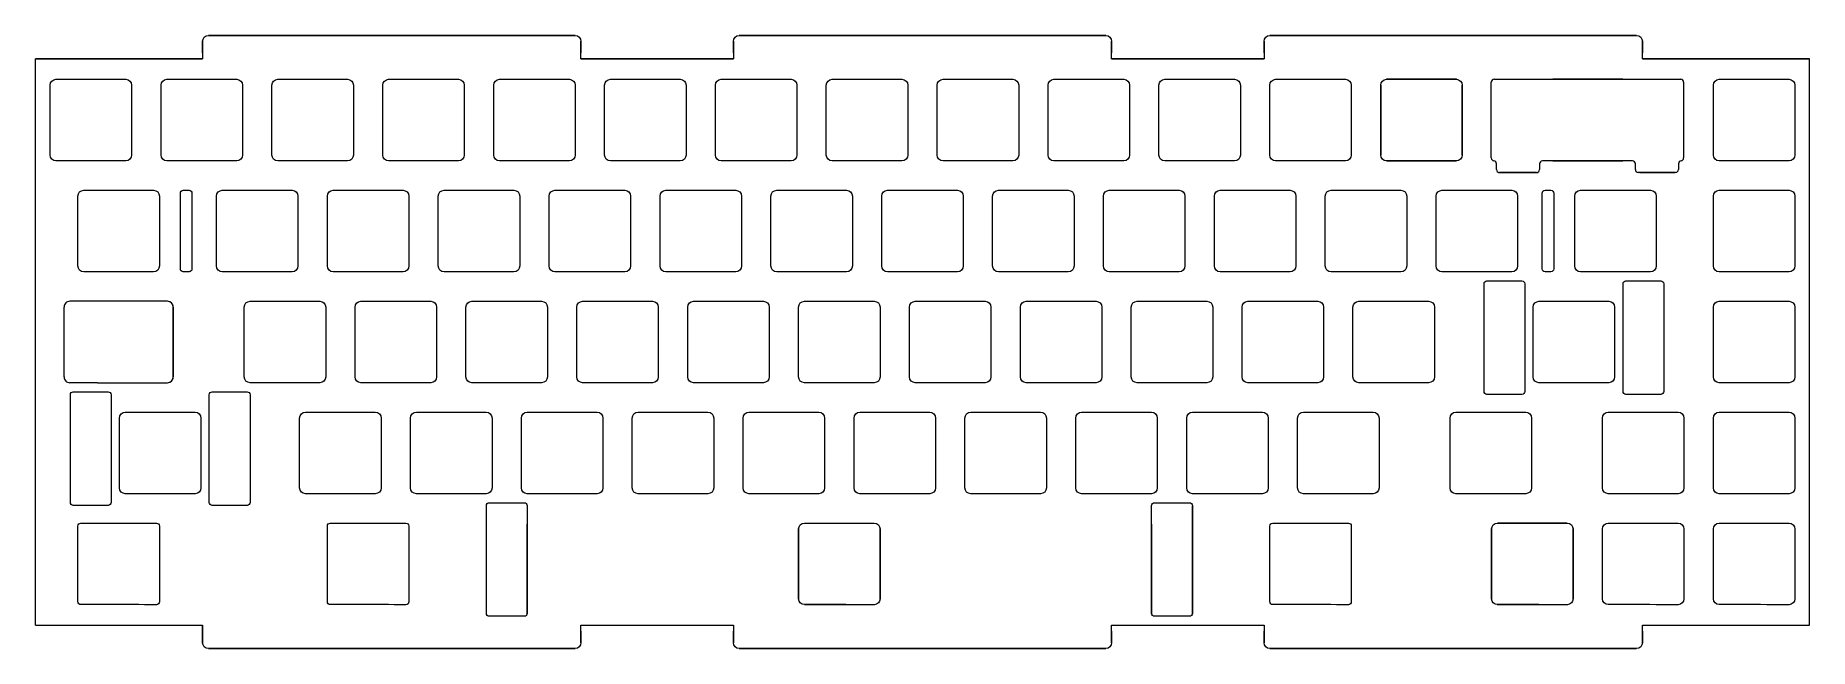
# Model space of a CAD drawing. Header units: millimetres. Extents: x -1107 to -803, y 161 to 266.
import ezdxf

# ---------------------------------------------------------------- set-up
doc = ezdxf.new("R2010")
doc.units = ezdxf.units.MM
doc.header["$MEASUREMENT"] = 0
doc.layers.add('Layer 1', color=7, linetype='Continuous')

msp = doc.modelspace()

# ---------------------------------------------------------------- linework, layer by layer
at = {"layer": 'Layer 1', "lineweight": 9}
for points, knots in [([(-1078.682, 262.9621), (-1078.682, 262.9621), (-1078.682, 264.9626), (-1078.682, 264.9626), (-1078.682, 264.9626), (-1078.682, 265.5134), (-1078.2328, 265.9626), (-1077.682, 265.9626), (-1077.682, 265.9626), (-1077.682, 265.9626), (-1014.6821, 265.9626), (-1014.6821, 265.9626), (-1014.6821, 265.9626), (-1014.1313, 265.9626), (-1013.6821, 265.5134), (-1013.6821, 264.9626), (-1013.6821, 264.9626), (-1013.6821, 264.9626), (-1013.6821, 262.9621), (-1013.6821, 262.9621)], [0, 0, 0, 0, 0.16666667, 0.16666667, 0.16666667, 0.16666668, 0.33333333, 0.33333333, 0.33333333, 0.33333334, 0.5, 0.5, 0.5, 0.50000001, 0.66666667, 0.66666667, 0.66666667, 0.66666668, 1, 1, 1, 1]), ([(-987.4944, 262.9621), (-987.4944, 262.9621), (-987.4944, 264.9626), (-987.4944, 264.9626), (-987.4944, 264.9626), (-987.4944, 265.5134), (-987.0452, 265.9626), (-986.4944, 265.9626), (-986.4944, 265.9626), (-986.4944, 265.9626), (-923.4945, 265.9626), (-923.4945, 265.9626), (-923.4945, 265.9626), (-922.9437, 265.9626), (-922.4945, 265.5134), (-922.4945, 264.9626), (-922.4945, 264.9626), (-922.4945, 264.9626), (-922.4945, 262.9621), (-922.4945, 262.9621)], [0, 0, 0, 0, 0.16666667, 0.16666667, 0.16666667, 0.16666668, 0.33333333, 0.33333333, 0.33333333, 0.33333334, 0.5, 0.5, 0.5, 0.50000001, 0.66666667, 0.66666667, 0.66666667, 0.66666668, 1, 1, 1, 1]), ([(-896.3068, 262.9621), (-896.3068, 262.9621), (-896.3068, 264.9626), (-896.3068, 264.9626), (-896.3068, 264.9626), (-896.3068, 265.5134), (-895.8576, 265.9626), (-895.3068, 265.9626), (-895.3068, 265.9626), (-895.3068, 265.9626), (-832.3069, 265.9626), (-832.3069, 265.9626), (-832.3069, 265.9626), (-831.7561, 265.9626), (-831.3069, 265.5134), (-831.3069, 264.9626), (-831.3069, 264.9626), (-831.3069, 264.9626), (-831.3069, 262.9621), (-831.3069, 262.9621)], [0, 0, 0, 0, 0.16666667, 0.16666667, 0.16666667, 0.16666668, 0.33333333, 0.33333333, 0.33333333, 0.33333334, 0.5, 0.5, 0.5, 0.50000001, 0.66666667, 0.66666667, 0.66666667, 0.66666668, 1, 1, 1, 1]), ([(-1104.8697, 245.4371), (-1104.8696, 244.8849), (-1104.4218, 244.4372), (-1103.8696, 244.4372), (-1103.8696, 244.4372), (-1103.8696, 244.4372), (-1091.8697, 244.4372), (-1091.8697, 244.4372), (-1091.8697, 244.4372), (-1091.3174, 244.4372), (-1090.8696, 244.8849), (-1090.8696, 245.4371), (-1090.8696, 245.4371), (-1090.8696, 245.4371), (-1090.8697, 257.4372), (-1090.8697, 257.4372), (-1090.8697, 257.4372), (-1090.8696, 257.9894), (-1091.3174, 258.4371), (-1091.8696, 258.4371), (-1091.8696, 258.4371), (-1091.8696, 258.4371), (-1103.8697, 258.4371), (-1103.8697, 258.4371), (-1103.8697, 258.4371), (-1104.4218, 258.4371), (-1104.8696, 257.9894), (-1104.8696, 257.4372), (-1104.8696, 257.4372), (-1104.8696, 257.4372), (-1104.8697, 245.4371), (-1104.8697, 245.4371)], [0, 0, 0, 0, 0.11111111, 0.11111111, 0.11111111, 0.11111112, 0.22222222, 0.22222222, 0.22222222, 0.22222223, 0.33333333, 0.33333333, 0.33333333, 0.33333334, 0.44444444, 0.44444444, 0.44444444, 0.44444445, 0.55555556, 0.55555556, 0.55555556, 0.55555557, 0.66666667, 0.66666667, 0.66666667, 0.66666668, 0.77777778, 0.77777778, 0.77777778, 0.77777779, 1, 1, 1, 1]), ([(-1085.8197, 245.4371), (-1085.8196, 244.8849), (-1085.3718, 244.4372), (-1084.8196, 244.4372), (-1084.8196, 244.4372), (-1084.8196, 244.4372), (-1072.8198, 244.4372), (-1072.8198, 244.4372), (-1072.8198, 244.4372), (-1072.2675, 244.4372), (-1071.8197, 244.8849), (-1071.8197, 245.4371), (-1071.8197, 245.4371), (-1071.8197, 245.4371), (-1071.8198, 257.4372), (-1071.8198, 257.4372), (-1071.8198, 257.4372), (-1071.8197, 257.9894), (-1072.2675, 258.4371), (-1072.8197, 258.4371), (-1072.8197, 258.4371), (-1072.8197, 258.4371), (-1084.8197, 258.4371), (-1084.8197, 258.4371), (-1084.8197, 258.4371), (-1085.3718, 258.4371), (-1085.8196, 257.9894), (-1085.8196, 257.4372), (-1085.8196, 257.4372), (-1085.8196, 257.4372), (-1085.8197, 245.4371), (-1085.8197, 245.4371)], [0, 0, 0, 0, 0.11111111, 0.11111111, 0.11111111, 0.11111112, 0.22222222, 0.22222222, 0.22222222, 0.22222223, 0.33333333, 0.33333333, 0.33333333, 0.33333334, 0.44444444, 0.44444444, 0.44444444, 0.44444445, 0.55555556, 0.55555556, 0.55555556, 0.55555557, 0.66666667, 0.66666667, 0.66666667, 0.66666668, 0.77777778, 0.77777778, 0.77777778, 0.77777779, 1, 1, 1, 1]), ([(-1066.7698, 245.4371), (-1066.7697, 244.8849), (-1066.3219, 244.4372), (-1065.7697, 244.4372), (-1065.7697, 244.4372), (-1065.7697, 244.4372), (-1053.7698, 244.4372), (-1053.7698, 244.4372), (-1053.7698, 244.4372), (-1053.2175, 244.4372), (-1052.7697, 244.8849), (-1052.7697, 245.4371), (-1052.7697, 245.4371), (-1052.7697, 245.4371), (-1052.7698, 257.4372), (-1052.7698, 257.4372), (-1052.7698, 257.4372), (-1052.7697, 257.9894), (-1053.2175, 258.4371), (-1053.7697, 258.4371), (-1053.7697, 258.4371), (-1053.7697, 258.4371), (-1065.7698, 258.4371), (-1065.7698, 258.4371), (-1065.7698, 258.4371), (-1066.3219, 258.4371), (-1066.7697, 257.9894), (-1066.7697, 257.4372), (-1066.7697, 257.4372), (-1066.7697, 257.4372), (-1066.7698, 245.4371), (-1066.7698, 245.4371)], [0, 0, 0, 0, 0.11111111, 0.11111111, 0.11111111, 0.11111112, 0.22222222, 0.22222222, 0.22222222, 0.22222223, 0.33333333, 0.33333333, 0.33333333, 0.33333334, 0.44444444, 0.44444444, 0.44444444, 0.44444445, 0.55555556, 0.55555556, 0.55555556, 0.55555557, 0.66666667, 0.66666667, 0.66666667, 0.66666668, 0.77777778, 0.77777778, 0.77777778, 0.77777779, 1, 1, 1, 1]), ([(-1047.7198, 245.4371), (-1047.7197, 244.8849), (-1047.2719, 244.4372), (-1046.7197, 244.4372), (-1046.7197, 244.4372), (-1046.7197, 244.4372), (-1034.7198, 244.4372), (-1034.7198, 244.4372), (-1034.7198, 244.4372), (-1034.1675, 244.4372), (-1033.7197, 244.8849), (-1033.7197, 245.4371), (-1033.7197, 245.4371), (-1033.7197, 245.4371), (-1033.7198, 257.4372), (-1033.7198, 257.4372), (-1033.7198, 257.4372), (-1033.7197, 257.9894), (-1034.1675, 258.4371), (-1034.7197, 258.4371), (-1034.7197, 258.4371), (-1034.7197, 258.4371), (-1046.7198, 258.4371), (-1046.7198, 258.4371), (-1046.7198, 258.4371), (-1047.2719, 258.4371), (-1047.7197, 257.9894), (-1047.7197, 257.4372), (-1047.7197, 257.4372), (-1047.7197, 257.4372), (-1047.7198, 245.4371), (-1047.7198, 245.4371)], [0, 0, 0, 0, 0.11111111, 0.11111111, 0.11111111, 0.11111112, 0.22222222, 0.22222222, 0.22222222, 0.22222223, 0.33333333, 0.33333333, 0.33333333, 0.33333334, 0.44444444, 0.44444444, 0.44444444, 0.44444445, 0.55555556, 0.55555556, 0.55555556, 0.55555557, 0.66666667, 0.66666667, 0.66666667, 0.66666668, 0.77777778, 0.77777778, 0.77777778, 0.77777779, 1, 1, 1, 1]), ([(-1028.6698, 245.4371), (-1028.6697, 244.8849), (-1028.2219, 244.4372), (-1027.6697, 244.4372), (-1027.6697, 244.4372), (-1027.6697, 244.4372), (-1015.6698, 244.4372), (-1015.6698, 244.4372), (-1015.6698, 244.4372), (-1015.1175, 244.4372), (-1014.6697, 244.8849), (-1014.6697, 245.4371), (-1014.6697, 245.4371), (-1014.6697, 245.4371), (-1014.6698, 257.4372), (-1014.6698, 257.4372), (-1014.6698, 257.4372), (-1014.6697, 257.9894), (-1015.1175, 258.4371), (-1015.6697, 258.4371), (-1015.6697, 258.4371), (-1015.6697, 258.4371), (-1027.6698, 258.4371), (-1027.6698, 258.4371), (-1027.6698, 258.4371), (-1028.2219, 258.4371), (-1028.6697, 257.9894), (-1028.6697, 257.4372), (-1028.6697, 257.4372), (-1028.6697, 257.4372), (-1028.6698, 245.4371), (-1028.6698, 245.4371)], [0, 0, 0, 0, 0.11111111, 0.11111111, 0.11111111, 0.11111112, 0.22222222, 0.22222222, 0.22222222, 0.22222223, 0.33333333, 0.33333333, 0.33333333, 0.33333334, 0.44444444, 0.44444444, 0.44444444, 0.44444445, 0.55555556, 0.55555556, 0.55555556, 0.55555557, 0.66666667, 0.66666667, 0.66666667, 0.66666668, 0.77777778, 0.77777778, 0.77777778, 0.77777779, 1, 1, 1, 1]), ([(-1009.6198, 245.4371), (-1009.6197, 244.8849), (-1009.1719, 244.4372), (-1008.6197, 244.4372), (-1008.6197, 244.4372), (-1008.6197, 244.4372), (-996.6198, 244.4372), (-996.6198, 244.4372), (-996.6198, 244.4372), (-996.0675, 244.4372), (-995.6197, 244.8849), (-995.6197, 245.4371), (-995.6197, 245.4371), (-995.6197, 245.4371), (-995.6198, 257.4372), (-995.6198, 257.4372), (-995.6198, 257.4372), (-995.6197, 257.9894), (-996.0675, 258.4371), (-996.6197, 258.4371), (-996.6197, 258.4371), (-996.6197, 258.4371), (-1008.6198, 258.4371), (-1008.6198, 258.4371), (-1008.6198, 258.4371), (-1009.1719, 258.4371), (-1009.6197, 257.9894), (-1009.6197, 257.4372), (-1009.6197, 257.4372), (-1009.6197, 257.4372), (-1009.6198, 245.4371), (-1009.6198, 245.4371)], [0, 0, 0, 0, 0.11111111, 0.11111111, 0.11111111, 0.11111112, 0.22222222, 0.22222222, 0.22222222, 0.22222223, 0.33333333, 0.33333333, 0.33333333, 0.33333334, 0.44444444, 0.44444444, 0.44444444, 0.44444445, 0.55555556, 0.55555556, 0.55555556, 0.55555557, 0.66666667, 0.66666667, 0.66666667, 0.66666668, 0.77777778, 0.77777778, 0.77777778, 0.77777779, 1, 1, 1, 1]), ([(-990.5698, 245.4371), (-990.5697, 244.8849), (-990.1219, 244.4372), (-989.5697, 244.4372), (-989.5697, 244.4372), (-989.5697, 244.4372), (-977.5698, 244.4372), (-977.5698, 244.4372), (-977.5698, 244.4372), (-977.0175, 244.4372), (-976.5697, 244.8849), (-976.5697, 245.4371), (-976.5697, 245.4371), (-976.5697, 245.4371), (-976.5698, 257.4372), (-976.5698, 257.4372), (-976.5698, 257.4372), (-976.5697, 257.9894), (-977.0175, 258.4371), (-977.5697, 258.4371), (-977.5697, 258.4371), (-977.5697, 258.4371), (-989.5698, 258.4371), (-989.5698, 258.4371), (-989.5698, 258.4371), (-990.1219, 258.4371), (-990.5697, 257.9894), (-990.5697, 257.4372), (-990.5697, 257.4372), (-990.5697, 257.4372), (-990.5698, 245.4371), (-990.5698, 245.4371)], [0, 0, 0, 0, 0.11111111, 0.11111111, 0.11111111, 0.11111112, 0.22222222, 0.22222222, 0.22222222, 0.22222223, 0.33333333, 0.33333333, 0.33333333, 0.33333334, 0.44444444, 0.44444444, 0.44444444, 0.44444445, 0.55555556, 0.55555556, 0.55555556, 0.55555557, 0.66666667, 0.66666667, 0.66666667, 0.66666668, 0.77777778, 0.77777778, 0.77777778, 0.77777779, 1, 1, 1, 1]), ([(-971.5198, 245.4371), (-971.5197, 244.8849), (-971.0719, 244.4372), (-970.5197, 244.4372), (-970.5197, 244.4372), (-970.5197, 244.4372), (-958.52, 244.4372), (-958.52, 244.4372), (-958.52, 244.4372), (-957.9677, 244.4372), (-957.5199, 244.8849), (-957.5199, 245.4371), (-957.5199, 245.4371), (-957.5199, 245.4371), (-957.52, 257.4372), (-957.52, 257.4372), (-957.52, 257.4372), (-957.5199, 257.9894), (-957.9677, 258.4371), (-958.5199, 258.4371), (-958.5199, 258.4371), (-958.5199, 258.4371), (-970.5198, 258.4371), (-970.5198, 258.4371), (-970.5198, 258.4371), (-971.0719, 258.4371), (-971.5197, 257.9894), (-971.5197, 257.4372), (-971.5197, 257.4372), (-971.5197, 257.4372), (-971.5198, 245.4371), (-971.5198, 245.4371)], [0, 0, 0, 0, 0.11111111, 0.11111111, 0.11111111, 0.11111112, 0.22222222, 0.22222222, 0.22222222, 0.22222223, 0.33333333, 0.33333333, 0.33333333, 0.33333334, 0.44444444, 0.44444444, 0.44444444, 0.44444445, 0.55555556, 0.55555556, 0.55555556, 0.55555557, 0.66666667, 0.66666667, 0.66666667, 0.66666668, 0.77777778, 0.77777778, 0.77777778, 0.77777779, 1, 1, 1, 1]), ([(-952.47, 245.4371), (-952.47, 244.8849), (-952.0222, 244.4372), (-951.47, 244.4372), (-951.47, 244.4372), (-951.47, 244.4372), (-939.47, 244.4372), (-939.47, 244.4372), (-939.47, 244.4372), (-938.9178, 244.4372), (-938.47, 244.8849), (-938.47, 245.4371), (-938.47, 245.4371), (-938.47, 245.4371), (-938.47, 257.4372), (-938.47, 257.4372), (-938.47, 257.4372), (-938.47, 257.9894), (-938.9178, 258.4371), (-939.47, 258.4371), (-939.47, 258.4371), (-939.47, 258.4371), (-951.47, 258.4371), (-951.47, 258.4371), (-951.47, 258.4371), (-952.0222, 258.4371), (-952.47, 257.9894), (-952.47, 257.4372), (-952.47, 257.4372), (-952.47, 257.4372), (-952.47, 245.4371), (-952.47, 245.4371)], [0, 0, 0, 0, 0.11111111, 0.11111111, 0.11111111, 0.11111112, 0.22222222, 0.22222222, 0.22222222, 0.22222223, 0.33333333, 0.33333333, 0.33333333, 0.33333334, 0.44444444, 0.44444444, 0.44444444, 0.44444445, 0.55555556, 0.55555556, 0.55555556, 0.55555557, 0.66666667, 0.66666667, 0.66666667, 0.66666668, 0.77777778, 0.77777778, 0.77777778, 0.77777779, 1, 1, 1, 1]), ([(-933.42, 245.4371), (-933.42, 244.8849), (-932.9722, 244.4372), (-932.42, 244.4372), (-932.42, 244.4372), (-932.42, 244.4372), (-920.42, 244.4372), (-920.42, 244.4372), (-920.42, 244.4372), (-919.8678, 244.4372), (-919.42, 244.8849), (-919.42, 245.4371), (-919.42, 245.4371), (-919.42, 245.4371), (-919.42, 257.4372), (-919.42, 257.4372), (-919.42, 257.4372), (-919.42, 257.9894), (-919.8678, 258.4371), (-920.42, 258.4371), (-920.42, 258.4371), (-920.42, 258.4371), (-932.42, 258.4371), (-932.42, 258.4371), (-932.42, 258.4371), (-932.9722, 258.4371), (-933.42, 257.9894), (-933.42, 257.4372), (-933.42, 257.4372), (-933.42, 257.4372), (-933.42, 245.4371), (-933.42, 245.4371)], [0, 0, 0, 0, 0.11111111, 0.11111111, 0.11111111, 0.11111112, 0.22222222, 0.22222222, 0.22222222, 0.22222223, 0.33333333, 0.33333333, 0.33333333, 0.33333334, 0.44444444, 0.44444444, 0.44444444, 0.44444445, 0.55555556, 0.55555556, 0.55555556, 0.55555557, 0.66666667, 0.66666667, 0.66666667, 0.66666668, 0.77777778, 0.77777778, 0.77777778, 0.77777779, 1, 1, 1, 1]), ([(-914.37, 245.4371), (-914.37, 244.8849), (-913.9222, 244.4372), (-913.37, 244.4372), (-913.37, 244.4372), (-913.37, 244.4372), (-901.37, 244.4372), (-901.37, 244.4372), (-901.37, 244.4372), (-900.8178, 244.4372), (-900.37, 244.8849), (-900.37, 245.4371), (-900.37, 245.4371), (-900.37, 245.4371), (-900.37, 257.4372), (-900.37, 257.4372), (-900.37, 257.4372), (-900.37, 257.9894), (-900.8178, 258.4371), (-901.37, 258.4371), (-901.37, 258.4371), (-901.37, 258.4371), (-913.37, 258.4371), (-913.37, 258.4371), (-913.37, 258.4371), (-913.9222, 258.4371), (-914.37, 257.9894), (-914.37, 257.4372), (-914.37, 257.4372), (-914.37, 257.4372), (-914.37, 245.4371), (-914.37, 245.4371)], [0, 0, 0, 0, 0.11111111, 0.11111111, 0.11111111, 0.11111112, 0.22222222, 0.22222222, 0.22222222, 0.22222223, 0.33333333, 0.33333333, 0.33333333, 0.33333334, 0.44444444, 0.44444444, 0.44444444, 0.44444445, 0.55555556, 0.55555556, 0.55555556, 0.55555557, 0.66666667, 0.66666667, 0.66666667, 0.66666668, 0.77777778, 0.77777778, 0.77777778, 0.77777779, 1, 1, 1, 1]), ([(-895.32, 245.4371), (-895.32, 244.8849), (-894.8722, 244.4372), (-894.32, 244.4372), (-894.32, 244.4372), (-894.32, 244.4372), (-882.32, 244.4372), (-882.32, 244.4372), (-882.32, 244.4372), (-881.7678, 244.4372), (-881.32, 244.8849), (-881.32, 245.4371), (-881.32, 245.4371), (-881.32, 245.4371), (-881.32, 257.4372), (-881.32, 257.4372), (-881.32, 257.4372), (-881.32, 257.9894), (-881.7678, 258.4371), (-882.32, 258.4371), (-882.32, 258.4371), (-882.32, 258.4371), (-894.32, 258.4371), (-894.32, 258.4371), (-894.32, 258.4371), (-894.8722, 258.4371), (-895.32, 257.9894), (-895.32, 257.4372), (-895.32, 257.4372), (-895.32, 257.4372), (-895.32, 245.4371), (-895.32, 245.4371)], [0, 0, 0, 0, 0.11111111, 0.11111111, 0.11111111, 0.11111112, 0.22222222, 0.22222222, 0.22222222, 0.22222223, 0.33333333, 0.33333333, 0.33333333, 0.33333334, 0.44444444, 0.44444444, 0.44444444, 0.44444445, 0.55555556, 0.55555556, 0.55555556, 0.55555557, 0.66666667, 0.66666667, 0.66666667, 0.66666668, 0.77777778, 0.77777778, 0.77777778, 0.77777779, 1, 1, 1, 1]), ([(-876.27, 245.4371), (-876.27, 244.8849), (-875.8222, 244.4372), (-875.27, 244.4372), (-875.27, 244.4372), (-875.27, 244.4372), (-863.27, 244.4372), (-863.27, 244.4372), (-863.27, 244.4372), (-862.7178, 244.4372), (-862.27, 244.8849), (-862.27, 245.4371), (-862.27, 245.4371), (-862.27, 245.4371), (-862.27, 257.4372), (-862.27, 257.4372), (-862.27, 257.4372), (-862.27, 257.9894), (-862.7178, 258.4371), (-863.27, 258.4371), (-863.27, 258.4371), (-863.27, 258.4371), (-875.27, 258.4371), (-875.27, 258.4371), (-875.27, 258.4371), (-875.8222, 258.4371), (-876.27, 257.9894), (-876.27, 257.4372), (-876.27, 257.4372), (-876.27, 257.4372), (-876.27, 245.4371), (-876.27, 245.4371)], [0, 0, 0, 0, 0.11111111, 0.11111111, 0.11111111, 0.11111112, 0.22222222, 0.22222222, 0.22222222, 0.22222223, 0.33333333, 0.33333333, 0.33333333, 0.33333334, 0.44444444, 0.44444444, 0.44444444, 0.44444445, 0.55555556, 0.55555556, 0.55555556, 0.55555557, 0.66666667, 0.66666667, 0.66666667, 0.66666668, 0.77777778, 0.77777778, 0.77777778, 0.77777779, 1, 1, 1, 1]), ([(-856.77, 258.4371), (-856.9027, 258.4371), (-857.0298, 258.3845), (-857.1236, 258.2907), (-857.1236, 258.2907), (-857.2174, 258.1969), (-857.27, 258.0698), (-857.27, 257.9371)], [0, 0, 0, 0, 0.33333333, 0.33333333, 0.33333333, 0.33333334, 1, 1, 1, 1]), ([(-824.22, 257.9371), (-824.22, 258.0698), (-824.2727, 258.1969), (-824.3665, 258.2907), (-824.3665, 258.2907), (-824.4603, 258.3845), (-824.5874, 258.4371), (-824.72, 258.4371)], [0, 0, 0, 0, 0.33333333, 0.33333333, 0.33333333, 0.33333334, 1, 1, 1, 1]), ([(-819.1201, 245.4371), (-819.1201, 244.8849), (-818.6723, 244.4372), (-818.1201, 244.4372), (-818.1201, 244.4372), (-818.1201, 244.4372), (-806.1201, 244.4372), (-806.1201, 244.4372), (-806.1201, 244.4372), (-805.5679, 244.4372), (-805.1201, 244.8849), (-805.1201, 245.4371), (-805.1201, 245.4371), (-805.1201, 245.4371), (-805.1201, 257.4372), (-805.1201, 257.4372), (-805.1201, 257.4372), (-805.1201, 257.9894), (-805.5679, 258.4371), (-806.1201, 258.4371), (-806.1201, 258.4371), (-806.1201, 258.4371), (-818.1201, 258.4371), (-818.1201, 258.4371), (-818.1201, 258.4371), (-818.6723, 258.4371), (-819.1201, 257.9894), (-819.1201, 257.4372), (-819.1201, 257.4372), (-819.1201, 257.4372), (-819.1201, 245.4371), (-819.1201, 245.4371)], [0, 0, 0, 0, 0.11111111, 0.11111111, 0.11111111, 0.11111112, 0.22222222, 0.22222222, 0.22222222, 0.22222223, 0.33333333, 0.33333333, 0.33333333, 0.33333334, 0.44444444, 0.44444444, 0.44444444, 0.44444445, 0.55555556, 0.55555556, 0.55555556, 0.55555557, 0.66666667, 0.66666667, 0.66666667, 0.66666668, 0.77777778, 0.77777778, 0.77777778, 0.77777779, 1, 1, 1, 1]), ([(-848.483, 244.4371), (-848.6157, 244.4371), (-848.7428, 244.3845), (-848.8366, 244.2907), (-848.8366, 244.2907), (-848.9304, 244.1969), (-848.983, 244.0698), (-848.983, 243.9371)], [0, 0, 0, 0, 0.33333333, 0.33333333, 0.33333333, 0.33333334, 1, 1, 1, 1]), ([(-832.507, 243.9371), (-832.507, 244.0698), (-832.5597, 244.1969), (-832.6535, 244.2907), (-832.6535, 244.2907), (-832.7473, 244.3845), (-832.8744, 244.4371), (-833.007, 244.4371)], [0, 0, 0, 0, 0.33333333, 0.33333333, 0.33333333, 0.33333334, 1, 1, 1, 1]), ([(-856.383, 242.9371), (-856.383, 242.8045), (-856.3304, 242.6774), (-856.2366, 242.5836), (-856.2366, 242.5836), (-856.1428, 242.4898), (-856.0157, 242.4372), (-855.883, 242.4372)], [0, 0, 0, 0, 0.33333333, 0.33333333, 0.33333333, 0.33333334, 1, 1, 1, 1]), ([(-855.7895, 242.4622), (-855.7404, 242.446), (-855.6877, 242.4372), (-855.633, 242.4372), (-855.633, 242.4372), (-855.633, 242.4372), (-849.6331, 242.4372), (-849.6331, 242.4372), (-849.6331, 242.4372), (-849.5784, 242.4372), (-849.5257, 242.446), (-849.4766, 242.4622)], [0, 0, 0, 0, 0.25, 0.25, 0.25, 0.25000001, 0.5, 0.5, 0.5, 0.50000001, 1, 1, 1, 1]), ([(-832.507, 242.9371), (-832.507, 242.8045), (-832.4544, 242.6774), (-832.3606, 242.5836), (-832.3606, 242.5836), (-832.2668, 242.4898), (-832.1397, 242.4372), (-832.007, 242.4372)], [0, 0, 0, 0, 0.33333333, 0.33333333, 0.33333333, 0.33333334, 1, 1, 1, 1]), ([(-1100.1072, 226.3871), (-1100.1071, 225.8349), (-1099.6593, 225.3872), (-1099.1071, 225.3872), (-1099.1071, 225.3872), (-1099.1071, 225.3872), (-1087.1072, 225.3872), (-1087.1072, 225.3872), (-1087.1072, 225.3872), (-1086.5549, 225.3872), (-1086.1071, 225.8349), (-1086.1071, 226.3871), (-1086.1071, 226.3871), (-1086.1071, 226.3871), (-1086.1072, 238.3872), (-1086.1072, 238.3872), (-1086.1072, 238.3872), (-1086.1071, 238.9394), (-1086.5549, 239.3871), (-1087.1071, 239.3871), (-1087.1071, 239.3871), (-1087.1071, 239.3871), (-1099.1072, 239.3871), (-1099.1072, 239.3871), (-1099.1072, 239.3871), (-1099.6593, 239.3871), (-1100.1071, 238.9394), (-1100.1071, 238.3872), (-1100.1071, 238.3872), (-1100.1071, 238.3872), (-1100.1072, 226.3871), (-1100.1072, 226.3871)], [0, 0, 0, 0, 0.11111111, 0.11111111, 0.11111111, 0.11111112, 0.22222222, 0.22222222, 0.22222222, 0.22222223, 0.33333333, 0.33333333, 0.33333333, 0.33333334, 0.44444444, 0.44444444, 0.44444444, 0.44444445, 0.55555556, 0.55555556, 0.55555556, 0.55555557, 0.66666667, 0.66666667, 0.66666667, 0.66666668, 0.77777778, 0.77777778, 0.77777778, 0.77777779, 1, 1, 1, 1]), ([(-1082.5072, 225.8872), (-1082.5071, 225.611), (-1082.2832, 225.3872), (-1082.0071, 225.3872), (-1082.0071, 225.3872), (-1082.0071, 225.3872), (-1081.0072, 225.3872), (-1081.0072, 225.3872), (-1081.0072, 225.3872), (-1080.731, 225.3872), (-1080.5071, 225.611), (-1080.5071, 225.8872), (-1080.5071, 225.8872), (-1080.5071, 225.8872), (-1080.5072, 238.8872), (-1080.5072, 238.8872), (-1080.5072, 238.8872), (-1080.5071, 239.1632), (-1080.731, 239.3871), (-1081.0071, 239.3871), (-1081.0071, 239.3871), (-1081.0071, 239.3871), (-1082.0072, 239.3871), (-1082.0072, 239.3871), (-1082.0072, 239.3871), (-1082.2832, 239.3871), (-1082.5071, 239.1632), (-1082.5071, 238.8872), (-1082.5071, 238.8872), (-1082.5071, 238.8872), (-1082.5072, 225.8872), (-1082.5072, 225.8872)], [0, 0, 0, 0, 0.11111111, 0.11111111, 0.11111111, 0.11111112, 0.22222222, 0.22222222, 0.22222222, 0.22222223, 0.33333333, 0.33333333, 0.33333333, 0.33333334, 0.44444444, 0.44444444, 0.44444444, 0.44444445, 0.55555556, 0.55555556, 0.55555556, 0.55555557, 0.66666667, 0.66666667, 0.66666667, 0.66666668, 0.77777778, 0.77777778, 0.77777778, 0.77777779, 1, 1, 1, 1]), ([(-1076.2947, 226.3871), (-1076.2946, 225.8349), (-1075.8468, 225.3872), (-1075.2946, 225.3872), (-1075.2946, 225.3872), (-1075.2946, 225.3872), (-1063.2948, 225.3872), (-1063.2948, 225.3872), (-1063.2948, 225.3872), (-1062.7425, 225.3872), (-1062.2947, 225.8349), (-1062.2947, 226.3871), (-1062.2947, 226.3871), (-1062.2947, 226.3871), (-1062.2948, 238.3872), (-1062.2948, 238.3872), (-1062.2948, 238.3872), (-1062.2947, 238.9394), (-1062.7425, 239.3871), (-1063.2947, 239.3871), (-1063.2947, 239.3871), (-1063.2947, 239.3871), (-1075.2947, 239.3871), (-1075.2947, 239.3871), (-1075.2947, 239.3871), (-1075.8468, 239.3871), (-1076.2946, 238.9394), (-1076.2946, 238.3872), (-1076.2946, 238.3872), (-1076.2946, 238.3872), (-1076.2947, 226.3871), (-1076.2947, 226.3871)], [0, 0, 0, 0, 0.11111111, 0.11111111, 0.11111111, 0.11111112, 0.22222222, 0.22222222, 0.22222222, 0.22222223, 0.33333333, 0.33333333, 0.33333333, 0.33333334, 0.44444444, 0.44444444, 0.44444444, 0.44444445, 0.55555556, 0.55555556, 0.55555556, 0.55555557, 0.66666667, 0.66666667, 0.66666667, 0.66666668, 0.77777778, 0.77777778, 0.77777778, 0.77777779, 1, 1, 1, 1]), ([(-1057.2448, 226.3871), (-1057.2447, 225.8349), (-1056.7969, 225.3872), (-1056.2447, 225.3872), (-1056.2447, 225.3872), (-1056.2447, 225.3872), (-1044.2448, 225.3872), (-1044.2448, 225.3872), (-1044.2448, 225.3872), (-1043.6925, 225.3872), (-1043.2447, 225.8349), (-1043.2447, 226.3871), (-1043.2447, 226.3871), (-1043.2447, 226.3871), (-1043.2448, 238.3872), (-1043.2448, 238.3872), (-1043.2448, 238.3872), (-1043.2447, 238.9394), (-1043.6925, 239.3871), (-1044.2447, 239.3871), (-1044.2447, 239.3871), (-1044.2447, 239.3871), (-1056.2448, 239.3871), (-1056.2448, 239.3871), (-1056.2448, 239.3871), (-1056.7969, 239.3871), (-1057.2447, 238.9394), (-1057.2447, 238.3872), (-1057.2447, 238.3872), (-1057.2447, 238.3872), (-1057.2448, 226.3871), (-1057.2448, 226.3871)], [0, 0, 0, 0, 0.11111111, 0.11111111, 0.11111111, 0.11111112, 0.22222222, 0.22222222, 0.22222222, 0.22222223, 0.33333333, 0.33333333, 0.33333333, 0.33333334, 0.44444444, 0.44444444, 0.44444444, 0.44444445, 0.55555556, 0.55555556, 0.55555556, 0.55555557, 0.66666667, 0.66666667, 0.66666667, 0.66666668, 0.77777778, 0.77777778, 0.77777778, 0.77777779, 1, 1, 1, 1]), ([(-1038.1948, 226.3871), (-1038.1947, 225.8349), (-1037.7469, 225.3872), (-1037.1947, 225.3872), (-1037.1947, 225.3872), (-1037.1947, 225.3872), (-1025.1948, 225.3872), (-1025.1948, 225.3872), (-1025.1948, 225.3872), (-1024.6425, 225.3872), (-1024.1947, 225.8349), (-1024.1947, 226.3871), (-1024.1947, 226.3871), (-1024.1947, 226.3871), (-1024.1948, 238.3872), (-1024.1948, 238.3872), (-1024.1948, 238.3872), (-1024.1947, 238.9394), (-1024.6425, 239.3871), (-1025.1947, 239.3871), (-1025.1947, 239.3871), (-1025.1947, 239.3871), (-1037.1948, 239.3871), (-1037.1948, 239.3871), (-1037.1948, 239.3871), (-1037.7469, 239.3871), (-1038.1947, 238.9394), (-1038.1947, 238.3872), (-1038.1947, 238.3872), (-1038.1947, 238.3872), (-1038.1948, 226.3871), (-1038.1948, 226.3871)], [0, 0, 0, 0, 0.11111111, 0.11111111, 0.11111111, 0.11111112, 0.22222222, 0.22222222, 0.22222222, 0.22222223, 0.33333333, 0.33333333, 0.33333333, 0.33333334, 0.44444444, 0.44444444, 0.44444444, 0.44444445, 0.55555556, 0.55555556, 0.55555556, 0.55555557, 0.66666667, 0.66666667, 0.66666667, 0.66666668, 0.77777778, 0.77777778, 0.77777778, 0.77777779, 1, 1, 1, 1]), ([(-1019.1448, 226.3871), (-1019.1447, 225.8349), (-1018.6969, 225.3872), (-1018.1447, 225.3872), (-1018.1447, 225.3872), (-1018.1447, 225.3872), (-1006.1448, 225.3872), (-1006.1448, 225.3872), (-1006.1448, 225.3872), (-1005.5925, 225.3872), (-1005.1447, 225.8349), (-1005.1447, 226.3871), (-1005.1447, 226.3871), (-1005.1447, 226.3871), (-1005.1448, 238.3872), (-1005.1448, 238.3872), (-1005.1448, 238.3872), (-1005.1447, 238.9394), (-1005.5925, 239.3871), (-1006.1447, 239.3871), (-1006.1447, 239.3871), (-1006.1447, 239.3871), (-1018.1448, 239.3871), (-1018.1448, 239.3871), (-1018.1448, 239.3871), (-1018.6969, 239.3871), (-1019.1447, 238.9394), (-1019.1447, 238.3872), (-1019.1447, 238.3872), (-1019.1447, 238.3872), (-1019.1448, 226.3871), (-1019.1448, 226.3871)], [0, 0, 0, 0, 0.11111111, 0.11111111, 0.11111111, 0.11111112, 0.22222222, 0.22222222, 0.22222222, 0.22222223, 0.33333333, 0.33333333, 0.33333333, 0.33333334, 0.44444444, 0.44444444, 0.44444444, 0.44444445, 0.55555556, 0.55555556, 0.55555556, 0.55555557, 0.66666667, 0.66666667, 0.66666667, 0.66666668, 0.77777778, 0.77777778, 0.77777778, 0.77777779, 1, 1, 1, 1]), ([(-1000.0948, 226.3871), (-1000.0947, 225.8349), (-999.6469, 225.3872), (-999.0947, 225.3872), (-999.0947, 225.3872), (-999.0947, 225.3872), (-987.0948, 225.3872), (-987.0948, 225.3872), (-987.0948, 225.3872), (-986.5425, 225.3872), (-986.0947, 225.8349), (-986.0947, 226.3871), (-986.0947, 226.3871), (-986.0947, 226.3871), (-986.0948, 238.3872), (-986.0948, 238.3872), (-986.0948, 238.3872), (-986.0947, 238.9394), (-986.5425, 239.3871), (-987.0947, 239.3871), (-987.0947, 239.3871), (-987.0947, 239.3871), (-999.0948, 239.3871), (-999.0948, 239.3871), (-999.0948, 239.3871), (-999.6469, 239.3871), (-1000.0947, 238.9394), (-1000.0947, 238.3872), (-1000.0947, 238.3872), (-1000.0947, 238.3872), (-1000.0948, 226.3871), (-1000.0948, 226.3871)], [0, 0, 0, 0, 0.11111111, 0.11111111, 0.11111111, 0.11111112, 0.22222222, 0.22222222, 0.22222222, 0.22222223, 0.33333333, 0.33333333, 0.33333333, 0.33333334, 0.44444444, 0.44444444, 0.44444444, 0.44444445, 0.55555556, 0.55555556, 0.55555556, 0.55555557, 0.66666667, 0.66666667, 0.66666667, 0.66666668, 0.77777778, 0.77777778, 0.77777778, 0.77777779, 1, 1, 1, 1]), ([(-981.0448, 226.3871), (-981.0447, 225.8349), (-980.5969, 225.3872), (-980.0447, 225.3872), (-980.0447, 225.3872), (-980.0447, 225.3872), (-968.0448, 225.3872), (-968.0448, 225.3872), (-968.0448, 225.3872), (-967.4925, 225.3872), (-967.0447, 225.8349), (-967.0447, 226.3871), (-967.0447, 226.3871), (-967.0447, 226.3871), (-967.0448, 238.3872), (-967.0448, 238.3872), (-967.0448, 238.3872), (-967.0447, 238.9394), (-967.4925, 239.3871), (-968.0447, 239.3871), (-968.0447, 239.3871), (-968.0447, 239.3871), (-980.0448, 239.3871), (-980.0448, 239.3871), (-980.0448, 239.3871), (-980.5969, 239.3871), (-981.0447, 238.9394), (-981.0447, 238.3872), (-981.0447, 238.3872), (-981.0447, 238.3872), (-981.0448, 226.3871), (-981.0448, 226.3871)], [0, 0, 0, 0, 0.11111111, 0.11111111, 0.11111111, 0.11111112, 0.22222222, 0.22222222, 0.22222222, 0.22222223, 0.33333333, 0.33333333, 0.33333333, 0.33333334, 0.44444444, 0.44444444, 0.44444444, 0.44444445, 0.55555556, 0.55555556, 0.55555556, 0.55555557, 0.66666667, 0.66666667, 0.66666667, 0.66666668, 0.77777778, 0.77777778, 0.77777778, 0.77777779, 1, 1, 1, 1]), ([(-961.995, 226.3871), (-961.9949, 225.8349), (-961.5471, 225.3872), (-960.9949, 225.3872), (-960.9949, 225.3872), (-960.9949, 225.3872), (-948.995, 225.3872), (-948.995, 225.3872), (-948.995, 225.3872), (-948.4428, 225.3872), (-947.995, 225.8349), (-947.995, 226.3871), (-947.995, 226.3871), (-947.995, 226.3871), (-947.995, 238.3872), (-947.995, 238.3872), (-947.995, 238.3872), (-947.995, 238.9394), (-948.4428, 239.3871), (-948.995, 239.3871), (-948.995, 239.3871), (-948.995, 239.3871), (-960.995, 239.3871), (-960.995, 239.3871), (-960.995, 239.3871), (-961.5471, 239.3871), (-961.9949, 238.9394), (-961.9949, 238.3872), (-961.9949, 238.3872), (-961.9949, 238.3872), (-961.995, 226.3871), (-961.995, 226.3871)], [0, 0, 0, 0, 0.11111111, 0.11111111, 0.11111111, 0.11111112, 0.22222222, 0.22222222, 0.22222222, 0.22222223, 0.33333333, 0.33333333, 0.33333333, 0.33333334, 0.44444444, 0.44444444, 0.44444444, 0.44444445, 0.55555556, 0.55555556, 0.55555556, 0.55555557, 0.66666667, 0.66666667, 0.66666667, 0.66666668, 0.77777778, 0.77777778, 0.77777778, 0.77777779, 1, 1, 1, 1]), ([(-942.945, 226.3871), (-942.945, 225.8349), (-942.4972, 225.3872), (-941.945, 225.3872), (-941.945, 225.3872), (-941.945, 225.3872), (-929.945, 225.3872), (-929.945, 225.3872), (-929.945, 225.3872), (-929.3928, 225.3872), (-928.945, 225.8349), (-928.945, 226.3871), (-928.945, 226.3871), (-928.945, 226.3871), (-928.945, 238.3872), (-928.945, 238.3872), (-928.945, 238.3872), (-928.945, 238.9394), (-929.3928, 239.3871), (-929.945, 239.3871), (-929.945, 239.3871), (-929.945, 239.3871), (-941.945, 239.3871), (-941.945, 239.3871), (-941.945, 239.3871), (-942.4972, 239.3871), (-942.945, 238.9394), (-942.945, 238.3872), (-942.945, 238.3872), (-942.945, 238.3872), (-942.945, 226.3871), (-942.945, 226.3871)], [0, 0, 0, 0, 0.11111111, 0.11111111, 0.11111111, 0.11111112, 0.22222222, 0.22222222, 0.22222222, 0.22222223, 0.33333333, 0.33333333, 0.33333333, 0.33333334, 0.44444444, 0.44444444, 0.44444444, 0.44444445, 0.55555556, 0.55555556, 0.55555556, 0.55555557, 0.66666667, 0.66666667, 0.66666667, 0.66666668, 0.77777778, 0.77777778, 0.77777778, 0.77777779, 1, 1, 1, 1]), ([(-923.895, 226.3871), (-923.895, 225.8349), (-923.4472, 225.3872), (-922.895, 225.3872), (-922.895, 225.3872), (-922.895, 225.3872), (-910.895, 225.3872), (-910.895, 225.3872), (-910.895, 225.3872), (-910.3428, 225.3872), (-909.895, 225.8349), (-909.895, 226.3871), (-909.895, 226.3871), (-909.895, 226.3871), (-909.895, 238.3872), (-909.895, 238.3872), (-909.895, 238.3872), (-909.895, 238.9394), (-910.3428, 239.3871), (-910.895, 239.3871), (-910.895, 239.3871), (-910.895, 239.3871), (-922.895, 239.3871), (-922.895, 239.3871), (-922.895, 239.3871), (-923.4472, 239.3871), (-923.895, 238.9394), (-923.895, 238.3872), (-923.895, 238.3872), (-923.895, 238.3872), (-923.895, 226.3871), (-923.895, 226.3871)], [0, 0, 0, 0, 0.11111111, 0.11111111, 0.11111111, 0.11111112, 0.22222222, 0.22222222, 0.22222222, 0.22222223, 0.33333333, 0.33333333, 0.33333333, 0.33333334, 0.44444444, 0.44444444, 0.44444444, 0.44444445, 0.55555556, 0.55555556, 0.55555556, 0.55555557, 0.66666667, 0.66666667, 0.66666667, 0.66666668, 0.77777778, 0.77777778, 0.77777778, 0.77777779, 1, 1, 1, 1]), ([(-904.845, 226.3871), (-904.845, 225.8349), (-904.3972, 225.3872), (-903.845, 225.3872), (-903.845, 225.3872), (-903.845, 225.3872), (-891.845, 225.3872), (-891.845, 225.3872), (-891.845, 225.3872), (-891.2928, 225.3872), (-890.845, 225.8349), (-890.845, 226.3871), (-890.845, 226.3871), (-890.845, 226.3871), (-890.845, 238.3872), (-890.845, 238.3872), (-890.845, 238.3872), (-890.845, 238.9394), (-891.2928, 239.3871), (-891.845, 239.3871), (-891.845, 239.3871), (-891.845, 239.3871), (-903.845, 239.3871), (-903.845, 239.3871), (-903.845, 239.3871), (-904.3972, 239.3871), (-904.845, 238.9394), (-904.845, 238.3872), (-904.845, 238.3872), (-904.845, 238.3872), (-904.845, 226.3871), (-904.845, 226.3871)], [0, 0, 0, 0, 0.11111111, 0.11111111, 0.11111111, 0.11111112, 0.22222222, 0.22222222, 0.22222222, 0.22222223, 0.33333333, 0.33333333, 0.33333333, 0.33333334, 0.44444444, 0.44444444, 0.44444444, 0.44444445, 0.55555556, 0.55555556, 0.55555556, 0.55555557, 0.66666667, 0.66666667, 0.66666667, 0.66666668, 0.77777778, 0.77777778, 0.77777778, 0.77777779, 1, 1, 1, 1]), ([(-885.795, 226.3871), (-885.795, 225.8349), (-885.3472, 225.3872), (-884.795, 225.3872), (-884.795, 225.3872), (-884.795, 225.3872), (-872.795, 225.3872), (-872.795, 225.3872), (-872.795, 225.3872), (-872.2428, 225.3872), (-871.795, 225.8349), (-871.795, 226.3871), (-871.795, 226.3871), (-871.795, 226.3871), (-871.795, 238.3872), (-871.795, 238.3872), (-871.795, 238.3872), (-871.795, 238.9394), (-872.2428, 239.3871), (-872.795, 239.3871), (-872.795, 239.3871), (-872.795, 239.3871), (-884.795, 239.3871), (-884.795, 239.3871), (-884.795, 239.3871), (-885.3472, 239.3871), (-885.795, 238.9394), (-885.795, 238.3872), (-885.795, 238.3872), (-885.795, 238.3872), (-885.795, 226.3871), (-885.795, 226.3871)], [0, 0, 0, 0, 0.11111111, 0.11111111, 0.11111111, 0.11111112, 0.22222222, 0.22222222, 0.22222222, 0.22222223, 0.33333333, 0.33333333, 0.33333333, 0.33333334, 0.44444444, 0.44444444, 0.44444444, 0.44444445, 0.55555556, 0.55555556, 0.55555556, 0.55555557, 0.66666667, 0.66666667, 0.66666667, 0.66666668, 0.77777778, 0.77777778, 0.77777778, 0.77777779, 1, 1, 1, 1]), ([(-866.745, 226.3871), (-866.745, 225.8349), (-866.2972, 225.3872), (-865.745, 225.3872), (-865.745, 225.3872), (-865.745, 225.3872), (-853.745, 225.3872), (-853.745, 225.3872), (-853.745, 225.3872), (-853.1928, 225.3872), (-852.745, 225.8349), (-852.745, 226.3871), (-852.745, 226.3871), (-852.745, 226.3871), (-852.745, 238.3872), (-852.745, 238.3872), (-852.745, 238.3872), (-852.745, 238.9394), (-853.1928, 239.3871), (-853.745, 239.3871), (-853.745, 239.3871), (-853.745, 239.3871), (-865.745, 239.3871), (-865.745, 239.3871), (-865.745, 239.3871), (-866.2972, 239.3871), (-866.745, 238.9394), (-866.745, 238.3872), (-866.745, 238.3872), (-866.745, 238.3872), (-866.745, 226.3871), (-866.745, 226.3871)], [0, 0, 0, 0, 0.11111111, 0.11111111, 0.11111111, 0.11111112, 0.22222222, 0.22222222, 0.22222222, 0.22222223, 0.33333333, 0.33333333, 0.33333333, 0.33333334, 0.44444444, 0.44444444, 0.44444444, 0.44444445, 0.55555556, 0.55555556, 0.55555556, 0.55555557, 0.66666667, 0.66666667, 0.66666667, 0.66666668, 0.77777778, 0.77777778, 0.77777778, 0.77777779, 1, 1, 1, 1]), ([(-848.5326, 225.8872), (-848.5326, 225.611), (-848.3087, 225.3872), (-848.0326, 225.3872), (-848.0326, 225.3872), (-848.0326, 225.3872), (-847.0326, 225.3872), (-847.0326, 225.3872), (-847.0326, 225.3872), (-846.7565, 225.3872), (-846.5326, 225.611), (-846.5326, 225.8872), (-846.5326, 225.8872), (-846.5326, 225.8872), (-846.5326, 238.8872), (-846.5326, 238.8872), (-846.5326, 238.8872), (-846.5326, 239.1632), (-846.7565, 239.3871), (-847.0326, 239.3871), (-847.0326, 239.3871), (-847.0326, 239.3871), (-848.0326, 239.3871), (-848.0326, 239.3871), (-848.0326, 239.3871), (-848.3087, 239.3871), (-848.5326, 239.1632), (-848.5326, 238.8872), (-848.5326, 238.8872), (-848.5326, 238.8872), (-848.5326, 225.8872), (-848.5326, 225.8872)], [0, 0, 0, 0, 0.11111111, 0.11111111, 0.11111111, 0.11111112, 0.22222222, 0.22222222, 0.22222222, 0.22222223, 0.33333333, 0.33333333, 0.33333333, 0.33333334, 0.44444444, 0.44444444, 0.44444444, 0.44444445, 0.55555556, 0.55555556, 0.55555556, 0.55555557, 0.66666667, 0.66666667, 0.66666667, 0.66666668, 0.77777778, 0.77777778, 0.77777778, 0.77777779, 1, 1, 1, 1]), ([(-842.9326, 226.3871), (-842.9326, 225.8349), (-842.4848, 225.3872), (-841.9326, 225.3872), (-841.9326, 225.3872), (-841.9326, 225.3872), (-829.9326, 225.3872), (-829.9326, 225.3872), (-829.9326, 225.3872), (-829.3804, 225.3872), (-828.9326, 225.8349), (-828.9326, 226.3871), (-828.9326, 226.3871), (-828.9326, 226.3871), (-828.9326, 238.3872), (-828.9326, 238.3872), (-828.9326, 238.3872), (-828.9326, 238.9394), (-829.3804, 239.3871), (-829.9326, 239.3871), (-829.9326, 239.3871), (-829.9326, 239.3871), (-841.9326, 239.3871), (-841.9326, 239.3871), (-841.9326, 239.3871), (-842.4848, 239.3871), (-842.9326, 238.9394), (-842.9326, 238.3872), (-842.9326, 238.3872), (-842.9326, 238.3872), (-842.9326, 226.3871), (-842.9326, 226.3871)], [0, 0, 0, 0, 0.11111111, 0.11111111, 0.11111111, 0.11111112, 0.22222222, 0.22222222, 0.22222222, 0.22222223, 0.33333333, 0.33333333, 0.33333333, 0.33333334, 0.44444444, 0.44444444, 0.44444444, 0.44444445, 0.55555556, 0.55555556, 0.55555556, 0.55555557, 0.66666667, 0.66666667, 0.66666667, 0.66666668, 0.77777778, 0.77777778, 0.77777778, 0.77777779, 1, 1, 1, 1]), ([(-819.1201, 226.3871), (-819.1201, 225.8349), (-818.6723, 225.3872), (-818.1201, 225.3872), (-818.1201, 225.3872), (-818.1201, 225.3872), (-806.1201, 225.3872), (-806.1201, 225.3872), (-806.1201, 225.3872), (-805.5679, 225.3872), (-805.1201, 225.8349), (-805.1201, 226.3871), (-805.1201, 226.3871), (-805.1201, 226.3871), (-805.1201, 238.3872), (-805.1201, 238.3872), (-805.1201, 238.3872), (-805.1201, 238.9394), (-805.5679, 239.3871), (-806.1201, 239.3871), (-806.1201, 239.3871), (-806.1201, 239.3871), (-818.1201, 239.3871), (-818.1201, 239.3871), (-818.1201, 239.3871), (-818.6723, 239.3871), (-819.1201, 238.9394), (-819.1201, 238.3872), (-819.1201, 238.3872), (-819.1201, 238.3872), (-819.1201, 226.3871), (-819.1201, 226.3871)], [0, 0, 0, 0, 0.11111111, 0.11111111, 0.11111111, 0.11111112, 0.22222222, 0.22222222, 0.22222222, 0.22222223, 0.33333333, 0.33333333, 0.33333333, 0.33333334, 0.44444444, 0.44444444, 0.44444444, 0.44444445, 0.55555556, 0.55555556, 0.55555556, 0.55555557, 0.66666667, 0.66666667, 0.66666667, 0.66666668, 0.77777778, 0.77777778, 0.77777778, 0.77777779, 1, 1, 1, 1]), ([(-858.5143, 204.8373), (-858.5143, 204.5613), (-858.2904, 204.3374), (-858.0143, 204.3374), (-858.0143, 204.3374), (-858.0143, 204.3374), (-852.0143, 204.3373), (-852.0143, 204.3373), (-852.0143, 204.3373), (-851.7382, 204.3374), (-851.5144, 204.5613), (-851.5144, 204.8375), (-851.5144, 204.8375), (-851.5144, 204.8375), (-851.5144, 223.3371), (-851.5144, 223.3371), (-851.5144, 223.3371), (-851.5144, 223.6133), (-851.7382, 223.8372), (-852.0143, 223.8372), (-852.0143, 223.8372), (-852.0143, 223.8372), (-858.0143, 223.8372), (-858.0143, 223.8372), (-858.0143, 223.8372), (-858.2904, 223.8372), (-858.5143, 223.6133), (-858.5143, 223.3371), (-858.5143, 223.3371), (-858.5143, 223.3371), (-858.5143, 204.8373), (-858.5143, 204.8373)], [0, 0, 0, 0, 0.11111111, 0.11111111, 0.11111111, 0.11111112, 0.22222222, 0.22222222, 0.22222222, 0.22222223, 0.33333333, 0.33333333, 0.33333333, 0.33333334, 0.44444444, 0.44444444, 0.44444444, 0.44444445, 0.55555556, 0.55555556, 0.55555556, 0.55555557, 0.66666667, 0.66666667, 0.66666667, 0.66666668, 0.77777778, 0.77777778, 0.77777778, 0.77777779, 1, 1, 1, 1]), ([(-834.6384, 204.8373), (-834.6384, 204.5613), (-834.4145, 204.3374), (-834.1384, 204.3374), (-834.1384, 204.3374), (-834.1384, 204.3374), (-828.1384, 204.3373), (-828.1384, 204.3373), (-828.1384, 204.3373), (-827.8623, 204.3374), (-827.6384, 204.5613), (-827.6384, 204.8375), (-827.6384, 204.8375), (-827.6384, 204.8375), (-827.6384, 223.3371), (-827.6384, 223.3371), (-827.6384, 223.3371), (-827.6384, 223.6133), (-827.8623, 223.8372), (-828.1384, 223.8372), (-828.1384, 223.8372), (-828.1384, 223.8372), (-834.1384, 223.8372), (-834.1384, 223.8372), (-834.1384, 223.8372), (-834.4145, 223.8372), (-834.6384, 223.6133), (-834.6384, 223.3371), (-834.6384, 223.3371), (-834.6384, 223.3371), (-834.6384, 204.8373), (-834.6384, 204.8373)], [0, 0, 0, 0, 0.11111111, 0.11111111, 0.11111111, 0.11111112, 0.22222222, 0.22222222, 0.22222222, 0.22222223, 0.33333333, 0.33333333, 0.33333333, 0.33333334, 0.44444444, 0.44444444, 0.44444444, 0.44444445, 0.55555556, 0.55555556, 0.55555556, 0.55555557, 0.66666667, 0.66666667, 0.66666667, 0.66666668, 0.77777778, 0.77777778, 0.77777778, 0.77777779, 1, 1, 1, 1]), ([(-1101.4885, 220.3374), (-1101.7537, 220.3374), (-1102.0081, 220.232), (-1102.1956, 220.0445), (-1102.1956, 220.0445), (-1102.3831, 219.8569), (-1102.4885, 219.6026), (-1102.4885, 219.3374)], [0, 0, 0, 0, 0.33333333, 0.33333333, 0.33333333, 0.33333334, 1, 1, 1, 1]), ([(-1096.7259, 206.3374), (-1096.7259, 206.3374), (-1084.726, 206.3373), (-1084.726, 206.3373), (-1084.726, 206.3373), (-1084.1737, 206.3374), (-1083.7259, 206.7853), (-1083.7259, 207.3375), (-1083.7259, 207.3375), (-1083.7259, 207.3375), (-1083.726, 219.3372), (-1083.726, 219.3372), (-1083.726, 219.3372), (-1083.7259, 219.8894), (-1084.1737, 220.3371), (-1084.7259, 220.3371), (-1084.7259, 220.3371), (-1084.7259, 220.3371), (-1096.726, 220.3371), (-1096.726, 220.3371)], [0, 0, 0, 0, 0.16666667, 0.16666667, 0.16666667, 0.16666668, 0.33333333, 0.33333333, 0.33333333, 0.33333334, 0.5, 0.5, 0.5, 0.50000001, 0.66666667, 0.66666667, 0.66666667, 0.66666668, 1, 1, 1, 1]), ([(-1083.726, 219.3374), (-1083.726, 219.6026), (-1083.8314, 219.8569), (-1084.0189, 220.0445), (-1084.0189, 220.0445), (-1084.2064, 220.232), (-1084.4608, 220.3374), (-1084.726, 220.3374)], [0, 0, 0, 0, 0.33333333, 0.33333333, 0.33333333, 0.33333334, 1, 1, 1, 1]), ([(-1071.5323, 207.3372), (-1071.5322, 206.7853), (-1071.0844, 206.3374), (-1070.5322, 206.3374), (-1070.5322, 206.3374), (-1070.5322, 206.3374), (-1058.5323, 206.3373), (-1058.5323, 206.3373), (-1058.5323, 206.3373), (-1057.98, 206.3374), (-1057.5322, 206.7853), (-1057.5322, 207.3375), (-1057.5322, 207.3375), (-1057.5322, 207.3375), (-1057.5323, 219.3372), (-1057.5323, 219.3372), (-1057.5323, 219.3372), (-1057.5322, 219.8894), (-1057.98, 220.3371), (-1058.5322, 220.3371), (-1058.5322, 220.3371), (-1058.5322, 220.3371), (-1070.5323, 220.3371), (-1070.5323, 220.3371), (-1070.5323, 220.3371), (-1071.0844, 220.3371), (-1071.5322, 219.8894), (-1071.5322, 219.3372), (-1071.5322, 219.3372), (-1071.5322, 219.3372), (-1071.5323, 207.3372), (-1071.5323, 207.3372)], [0, 0, 0, 0, 0.11111111, 0.11111111, 0.11111111, 0.11111112, 0.22222222, 0.22222222, 0.22222222, 0.22222223, 0.33333333, 0.33333333, 0.33333333, 0.33333334, 0.44444444, 0.44444444, 0.44444444, 0.44444445, 0.55555556, 0.55555556, 0.55555556, 0.55555557, 0.66666667, 0.66666667, 0.66666667, 0.66666668, 0.77777778, 0.77777778, 0.77777778, 0.77777779, 1, 1, 1, 1]), ([(-1052.4823, 207.3372), (-1052.4822, 206.7853), (-1052.0344, 206.3374), (-1051.4822, 206.3374), (-1051.4822, 206.3374), (-1051.4822, 206.3374), (-1039.4823, 206.3373), (-1039.4823, 206.3373), (-1039.4823, 206.3373), (-1038.93, 206.3374), (-1038.4822, 206.7853), (-1038.4822, 207.3375), (-1038.4822, 207.3375), (-1038.4822, 207.3375), (-1038.4823, 219.3372), (-1038.4823, 219.3372), (-1038.4823, 219.3372), (-1038.4822, 219.8894), (-1038.93, 220.3371), (-1039.4822, 220.3371), (-1039.4822, 220.3371), (-1039.4822, 220.3371), (-1051.4823, 220.3371), (-1051.4823, 220.3371), (-1051.4823, 220.3371), (-1052.0344, 220.3371), (-1052.4822, 219.8894), (-1052.4822, 219.3372), (-1052.4822, 219.3372), (-1052.4822, 219.3372), (-1052.4823, 207.3372), (-1052.4823, 207.3372)], [0, 0, 0, 0, 0.11111111, 0.11111111, 0.11111111, 0.11111112, 0.22222222, 0.22222222, 0.22222222, 0.22222223, 0.33333333, 0.33333333, 0.33333333, 0.33333334, 0.44444444, 0.44444444, 0.44444444, 0.44444445, 0.55555556, 0.55555556, 0.55555556, 0.55555557, 0.66666667, 0.66666667, 0.66666667, 0.66666668, 0.77777778, 0.77777778, 0.77777778, 0.77777779, 1, 1, 1, 1]), ([(-1033.4323, 207.3372), (-1033.4322, 206.7853), (-1032.9844, 206.3374), (-1032.4322, 206.3374), (-1032.4322, 206.3374), (-1032.4322, 206.3374), (-1020.4323, 206.3373), (-1020.4323, 206.3373), (-1020.4323, 206.3373), (-1019.88, 206.3374), (-1019.4322, 206.7853), (-1019.4322, 207.3375), (-1019.4322, 207.3375), (-1019.4322, 207.3375), (-1019.4323, 219.3372), (-1019.4323, 219.3372), (-1019.4323, 219.3372), (-1019.4322, 219.8894), (-1019.88, 220.3371), (-1020.4322, 220.3371), (-1020.4322, 220.3371), (-1020.4322, 220.3371), (-1032.4323, 220.3371), (-1032.4323, 220.3371), (-1032.4323, 220.3371), (-1032.9844, 220.3371), (-1033.4322, 219.8894), (-1033.4322, 219.3372), (-1033.4322, 219.3372), (-1033.4322, 219.3372), (-1033.4323, 207.3372), (-1033.4323, 207.3372)], [0, 0, 0, 0, 0.11111111, 0.11111111, 0.11111111, 0.11111112, 0.22222222, 0.22222222, 0.22222222, 0.22222223, 0.33333333, 0.33333333, 0.33333333, 0.33333334, 0.44444444, 0.44444444, 0.44444444, 0.44444445, 0.55555556, 0.55555556, 0.55555556, 0.55555557, 0.66666667, 0.66666667, 0.66666667, 0.66666668, 0.77777778, 0.77777778, 0.77777778, 0.77777779, 1, 1, 1, 1]), ([(-1014.3823, 207.3372), (-1014.3822, 206.7853), (-1013.9344, 206.3374), (-1013.3822, 206.3374), (-1013.3822, 206.3374), (-1013.3822, 206.3374), (-1001.3823, 206.3373), (-1001.3823, 206.3373), (-1001.3823, 206.3373), (-1000.83, 206.3374), (-1000.3822, 206.7853), (-1000.3822, 207.3375), (-1000.3822, 207.3375), (-1000.3822, 207.3375), (-1000.3823, 219.3372), (-1000.3823, 219.3372), (-1000.3823, 219.3372), (-1000.3822, 219.8894), (-1000.83, 220.3371), (-1001.3822, 220.3371), (-1001.3822, 220.3371), (-1001.3822, 220.3371), (-1013.3823, 220.3371), (-1013.3823, 220.3371), (-1013.3823, 220.3371), (-1013.9344, 220.3371), (-1014.3822, 219.8894), (-1014.3822, 219.3372), (-1014.3822, 219.3372), (-1014.3822, 219.3372), (-1014.3823, 207.3372), (-1014.3823, 207.3372)], [0, 0, 0, 0, 0.11111111, 0.11111111, 0.11111111, 0.11111112, 0.22222222, 0.22222222, 0.22222222, 0.22222223, 0.33333333, 0.33333333, 0.33333333, 0.33333334, 0.44444444, 0.44444444, 0.44444444, 0.44444445, 0.55555556, 0.55555556, 0.55555556, 0.55555557, 0.66666667, 0.66666667, 0.66666667, 0.66666668, 0.77777778, 0.77777778, 0.77777778, 0.77777779, 1, 1, 1, 1]), ([(-995.3323, 207.3372), (-995.3322, 206.7853), (-994.8844, 206.3374), (-994.3322, 206.3374), (-994.3322, 206.3374), (-994.3322, 206.3374), (-982.3323, 206.3373), (-982.3323, 206.3373), (-982.3323, 206.3373), (-981.78, 206.3374), (-981.3322, 206.7853), (-981.3322, 207.3375), (-981.3322, 207.3375), (-981.3322, 207.3375), (-981.3323, 219.3372), (-981.3323, 219.3372), (-981.3323, 219.3372), (-981.3322, 219.8894), (-981.78, 220.3371), (-982.3322, 220.3371), (-982.3322, 220.3371), (-982.3322, 220.3371), (-994.3323, 220.3371), (-994.3323, 220.3371), (-994.3323, 220.3371), (-994.8844, 220.3371), (-995.3322, 219.8894), (-995.3322, 219.3372), (-995.3322, 219.3372), (-995.3322, 219.3372), (-995.3323, 207.3372), (-995.3323, 207.3372)], [0, 0, 0, 0, 0.11111111, 0.11111111, 0.11111111, 0.11111112, 0.22222222, 0.22222222, 0.22222222, 0.22222223, 0.33333333, 0.33333333, 0.33333333, 0.33333334, 0.44444444, 0.44444444, 0.44444444, 0.44444445, 0.55555556, 0.55555556, 0.55555556, 0.55555557, 0.66666667, 0.66666667, 0.66666667, 0.66666668, 0.77777778, 0.77777778, 0.77777778, 0.77777779, 1, 1, 1, 1]), ([(-976.2823, 207.3372), (-976.2822, 206.7853), (-975.8344, 206.3374), (-975.2822, 206.3374), (-975.2822, 206.3374), (-975.2822, 206.3374), (-963.2825, 206.3373), (-963.2825, 206.3373), (-963.2825, 206.3373), (-962.7302, 206.3374), (-962.2824, 206.7853), (-962.2824, 207.3375), (-962.2824, 207.3375), (-962.2824, 207.3375), (-962.2825, 219.3372), (-962.2825, 219.3372), (-962.2825, 219.3372), (-962.2824, 219.8894), (-962.7302, 220.3371), (-963.2824, 220.3371), (-963.2824, 220.3371), (-963.2824, 220.3371), (-975.2823, 220.3371), (-975.2823, 220.3371), (-975.2823, 220.3371), (-975.8344, 220.3371), (-976.2822, 219.8894), (-976.2822, 219.3372), (-976.2822, 219.3372), (-976.2822, 219.3372), (-976.2823, 207.3372), (-976.2823, 207.3372)], [0, 0, 0, 0, 0.11111111, 0.11111111, 0.11111111, 0.11111112, 0.22222222, 0.22222222, 0.22222222, 0.22222223, 0.33333333, 0.33333333, 0.33333333, 0.33333334, 0.44444444, 0.44444444, 0.44444444, 0.44444445, 0.55555556, 0.55555556, 0.55555556, 0.55555557, 0.66666667, 0.66666667, 0.66666667, 0.66666668, 0.77777778, 0.77777778, 0.77777778, 0.77777779, 1, 1, 1, 1]), ([(-957.2325, 207.3372), (-957.2324, 206.7853), (-956.7846, 206.3374), (-956.2324, 206.3374), (-956.2324, 206.3374), (-956.2324, 206.3374), (-944.2325, 206.3373), (-944.2325, 206.3373), (-944.2325, 206.3373), (-943.6803, 206.3374), (-943.2325, 206.7853), (-943.2325, 207.3375), (-943.2325, 207.3375), (-943.2325, 207.3375), (-943.2325, 219.3372), (-943.2325, 219.3372), (-943.2325, 219.3372), (-943.2325, 219.8894), (-943.6803, 220.3371), (-944.2325, 220.3371), (-944.2325, 220.3371), (-944.2325, 220.3371), (-956.2325, 220.3371), (-956.2325, 220.3371), (-956.2325, 220.3371), (-956.7846, 220.3371), (-957.2324, 219.8894), (-957.2324, 219.3372), (-957.2324, 219.3372), (-957.2324, 219.3372), (-957.2325, 207.3372), (-957.2325, 207.3372)], [0, 0, 0, 0, 0.11111111, 0.11111111, 0.11111111, 0.11111112, 0.22222222, 0.22222222, 0.22222222, 0.22222223, 0.33333333, 0.33333333, 0.33333333, 0.33333334, 0.44444444, 0.44444444, 0.44444444, 0.44444445, 0.55555556, 0.55555556, 0.55555556, 0.55555557, 0.66666667, 0.66666667, 0.66666667, 0.66666668, 0.77777778, 0.77777778, 0.77777778, 0.77777779, 1, 1, 1, 1]), ([(-938.1825, 207.3372), (-938.1825, 206.7853), (-937.7347, 206.3374), (-937.1825, 206.3374), (-937.1825, 206.3374), (-937.1825, 206.3374), (-925.1825, 206.3373), (-925.1825, 206.3373), (-925.1825, 206.3373), (-924.6303, 206.3374), (-924.1825, 206.7853), (-924.1825, 207.3375), (-924.1825, 207.3375), (-924.1825, 207.3375), (-924.1825, 219.3372), (-924.1825, 219.3372), (-924.1825, 219.3372), (-924.1825, 219.8894), (-924.6303, 220.3371), (-925.1825, 220.3371), (-925.1825, 220.3371), (-925.1825, 220.3371), (-937.1825, 220.3371), (-937.1825, 220.3371), (-937.1825, 220.3371), (-937.7347, 220.3371), (-938.1825, 219.8894), (-938.1825, 219.3372), (-938.1825, 219.3372), (-938.1825, 219.3372), (-938.1825, 207.3372), (-938.1825, 207.3372)], [0, 0, 0, 0, 0.11111111, 0.11111111, 0.11111111, 0.11111112, 0.22222222, 0.22222222, 0.22222222, 0.22222223, 0.33333333, 0.33333333, 0.33333333, 0.33333334, 0.44444444, 0.44444444, 0.44444444, 0.44444445, 0.55555556, 0.55555556, 0.55555556, 0.55555557, 0.66666667, 0.66666667, 0.66666667, 0.66666668, 0.77777778, 0.77777778, 0.77777778, 0.77777779, 1, 1, 1, 1]), ([(-919.1325, 207.3372), (-919.1325, 206.7853), (-918.6847, 206.3374), (-918.1325, 206.3374), (-918.1325, 206.3374), (-918.1325, 206.3374), (-906.1325, 206.3373), (-906.1325, 206.3373), (-906.1325, 206.3373), (-905.5803, 206.3374), (-905.1325, 206.7853), (-905.1325, 207.3375), (-905.1325, 207.3375), (-905.1325, 207.3375), (-905.1325, 219.3372), (-905.1325, 219.3372), (-905.1325, 219.3372), (-905.1325, 219.8894), (-905.5803, 220.3371), (-906.1325, 220.3371), (-906.1325, 220.3371), (-906.1325, 220.3371), (-918.1325, 220.3371), (-918.1325, 220.3371), (-918.1325, 220.3371), (-918.6847, 220.3371), (-919.1325, 219.8894), (-919.1325, 219.3372), (-919.1325, 219.3372), (-919.1325, 219.3372), (-919.1325, 207.3372), (-919.1325, 207.3372)], [0, 0, 0, 0, 0.11111111, 0.11111111, 0.11111111, 0.11111112, 0.22222222, 0.22222222, 0.22222222, 0.22222223, 0.33333333, 0.33333333, 0.33333333, 0.33333334, 0.44444444, 0.44444444, 0.44444444, 0.44444445, 0.55555556, 0.55555556, 0.55555556, 0.55555557, 0.66666667, 0.66666667, 0.66666667, 0.66666668, 0.77777778, 0.77777778, 0.77777778, 0.77777779, 1, 1, 1, 1]), ([(-900.0825, 207.3372), (-900.0825, 206.7853), (-899.6347, 206.3374), (-899.0825, 206.3374), (-899.0825, 206.3374), (-899.0825, 206.3374), (-887.0825, 206.3373), (-887.0825, 206.3373), (-887.0825, 206.3373), (-886.5303, 206.3374), (-886.0825, 206.7853), (-886.0825, 207.3375), (-886.0825, 207.3375), (-886.0825, 207.3375), (-886.0825, 219.3372), (-886.0825, 219.3372), (-886.0825, 219.3372), (-886.0825, 219.8894), (-886.5303, 220.3371), (-887.0825, 220.3371), (-887.0825, 220.3371), (-887.0825, 220.3371), (-899.0825, 220.3371), (-899.0825, 220.3371), (-899.0825, 220.3371), (-899.6347, 220.3371), (-900.0825, 219.8894), (-900.0825, 219.3372), (-900.0825, 219.3372), (-900.0825, 219.3372), (-900.0825, 207.3372), (-900.0825, 207.3372)], [0, 0, 0, 0, 0.11111111, 0.11111111, 0.11111111, 0.11111112, 0.22222222, 0.22222222, 0.22222222, 0.22222223, 0.33333333, 0.33333333, 0.33333333, 0.33333334, 0.44444444, 0.44444444, 0.44444444, 0.44444445, 0.55555556, 0.55555556, 0.55555556, 0.55555557, 0.66666667, 0.66666667, 0.66666667, 0.66666668, 0.77777778, 0.77777778, 0.77777778, 0.77777779, 1, 1, 1, 1]), ([(-881.0325, 207.3372), (-881.0325, 206.7853), (-880.5847, 206.3374), (-880.0325, 206.3374), (-880.0325, 206.3374), (-880.0325, 206.3374), (-868.0325, 206.3373), (-868.0325, 206.3373), (-868.0325, 206.3373), (-867.4803, 206.3374), (-867.0325, 206.7853), (-867.0325, 207.3375), (-867.0325, 207.3375), (-867.0325, 207.3375), (-867.0325, 219.3372), (-867.0325, 219.3372), (-867.0325, 219.3372), (-867.0325, 219.8894), (-867.4803, 220.3371), (-868.0325, 220.3371), (-868.0325, 220.3371), (-868.0325, 220.3371), (-880.0325, 220.3371), (-880.0325, 220.3371), (-880.0325, 220.3371), (-880.5847, 220.3371), (-881.0325, 219.8894), (-881.0325, 219.3372), (-881.0325, 219.3372), (-881.0325, 219.3372), (-881.0325, 207.3372), (-881.0325, 207.3372)], [0, 0, 0, 0, 0.11111111, 0.11111111, 0.11111111, 0.11111112, 0.22222222, 0.22222222, 0.22222222, 0.22222223, 0.33333333, 0.33333333, 0.33333333, 0.33333334, 0.44444444, 0.44444444, 0.44444444, 0.44444445, 0.55555556, 0.55555556, 0.55555556, 0.55555557, 0.66666667, 0.66666667, 0.66666667, 0.66666668, 0.77777778, 0.77777778, 0.77777778, 0.77777779, 1, 1, 1, 1]), ([(-850.0764, 207.3372), (-850.0764, 206.7853), (-849.6286, 206.3374), (-849.0764, 206.3374), (-849.0764, 206.3374), (-849.0764, 206.3374), (-837.0764, 206.3373), (-837.0764, 206.3373), (-837.0764, 206.3373), (-836.5242, 206.3374), (-836.0764, 206.7853), (-836.0764, 207.3375), (-836.0764, 207.3375), (-836.0764, 207.3375), (-836.0764, 219.3372), (-836.0764, 219.3372), (-836.0764, 219.3372), (-836.0764, 219.8894), (-836.5242, 220.3371), (-837.0764, 220.3371), (-837.0764, 220.3371), (-837.0764, 220.3371), (-849.0764, 220.3371), (-849.0764, 220.3371), (-849.0764, 220.3371), (-849.6286, 220.3371), (-850.0764, 219.8894), (-850.0764, 219.3372), (-850.0764, 219.3372), (-850.0764, 219.3372), (-850.0764, 207.3372), (-850.0764, 207.3372)], [0, 0, 0, 0, 0.11111111, 0.11111111, 0.11111111, 0.11111112, 0.22222222, 0.22222222, 0.22222222, 0.22222223, 0.33333333, 0.33333333, 0.33333333, 0.33333334, 0.44444444, 0.44444444, 0.44444444, 0.44444445, 0.55555556, 0.55555556, 0.55555556, 0.55555557, 0.66666667, 0.66666667, 0.66666667, 0.66666668, 0.77777778, 0.77777778, 0.77777778, 0.77777779, 1, 1, 1, 1]), ([(-819.1201, 207.3372), (-819.1201, 206.7853), (-818.6723, 206.3374), (-818.1201, 206.3374), (-818.1201, 206.3374), (-818.1201, 206.3374), (-806.1201, 206.3373), (-806.1201, 206.3373), (-806.1201, 206.3373), (-805.5679, 206.3374), (-805.1201, 206.7853), (-805.1201, 207.3375), (-805.1201, 207.3375), (-805.1201, 207.3375), (-805.1201, 219.3372), (-805.1201, 219.3372), (-805.1201, 219.3372), (-805.1201, 219.8894), (-805.5679, 220.3371), (-806.1201, 220.3371), (-806.1201, 220.3371), (-806.1201, 220.3371), (-818.1201, 220.3371), (-818.1201, 220.3371), (-818.1201, 220.3371), (-818.6723, 220.3371), (-819.1201, 219.8894), (-819.1201, 219.3372), (-819.1201, 219.3372), (-819.1201, 219.3372), (-819.1201, 207.3372), (-819.1201, 207.3372)], [0, 0, 0, 0, 0.11111111, 0.11111111, 0.11111111, 0.11111112, 0.22222222, 0.22222222, 0.22222222, 0.22222223, 0.33333333, 0.33333333, 0.33333333, 0.33333334, 0.44444444, 0.44444444, 0.44444444, 0.44444445, 0.55555556, 0.55555556, 0.55555556, 0.55555557, 0.66666667, 0.66666667, 0.66666667, 0.66666668, 0.77777778, 0.77777778, 0.77777778, 0.77777779, 1, 1, 1, 1]), ([(-1102.4885, 207.3374), (-1102.4885, 207.0721), (-1102.3831, 206.8178), (-1102.1956, 206.6302), (-1102.1956, 206.6302), (-1102.0081, 206.4427), (-1101.7537, 206.3374), (-1101.4885, 206.3374)], [0, 0, 0, 0, 0.33333333, 0.33333333, 0.33333333, 0.33333334, 1, 1, 1, 1]), ([(-1084.726, 206.3374), (-1084.4608, 206.3374), (-1084.2064, 206.4427), (-1084.0189, 206.6302), (-1084.0189, 206.6302), (-1083.8314, 206.8178), (-1083.726, 207.0721), (-1083.726, 207.3373)], [0, 0, 0, 0, 0.33333333, 0.33333333, 0.33333333, 0.33333334, 1, 1, 1, 1]), ([(-1101.4015, 185.7873), (-1101.4014, 185.5113), (-1101.1775, 185.2874), (-1100.9014, 185.2874), (-1100.9014, 185.2874), (-1100.9014, 185.2874), (-1094.9015, 185.2873), (-1094.9015, 185.2873), (-1094.9015, 185.2873), (-1094.6253, 185.2874), (-1094.4014, 185.5113), (-1094.4014, 185.7875), (-1094.4014, 185.7875), (-1094.4014, 185.7875), (-1094.4015, 204.2872), (-1094.4015, 204.2872), (-1094.4015, 204.2872), (-1094.4014, 204.5636), (-1094.6253, 204.7874), (-1094.9014, 204.7874), (-1094.9014, 204.7874), (-1094.9014, 204.7874), (-1100.9015, 204.7873), (-1100.9015, 204.7873), (-1100.9015, 204.7873), (-1101.1775, 204.7874), (-1101.4014, 204.5636), (-1101.4014, 204.2874), (-1101.4014, 204.2874), (-1101.4014, 204.2874), (-1101.4015, 185.7873), (-1101.4015, 185.7873)], [0, 0, 0, 0, 0.11111111, 0.11111111, 0.11111111, 0.11111112, 0.22222222, 0.22222222, 0.22222222, 0.22222223, 0.33333333, 0.33333333, 0.33333333, 0.33333334, 0.44444444, 0.44444444, 0.44444444, 0.44444445, 0.55555556, 0.55555556, 0.55555556, 0.55555557, 0.66666667, 0.66666667, 0.66666667, 0.66666668, 0.77777778, 0.77777778, 0.77777778, 0.77777779, 1, 1, 1, 1]), ([(-1077.5255, 185.7873), (-1077.5254, 185.5113), (-1077.3015, 185.2874), (-1077.0254, 185.2874), (-1077.0254, 185.2874), (-1077.0254, 185.2874), (-1071.0256, 185.2873), (-1071.0256, 185.2873), (-1071.0256, 185.2873), (-1070.7494, 185.2874), (-1070.5255, 185.5113), (-1070.5255, 185.7875), (-1070.5255, 185.7875), (-1070.5255, 185.7875), (-1070.5256, 204.2872), (-1070.5256, 204.2872), (-1070.5256, 204.2872), (-1070.5255, 204.5636), (-1070.7494, 204.7874), (-1071.0255, 204.7874), (-1071.0255, 204.7874), (-1071.0255, 204.7874), (-1077.0255, 204.7873), (-1077.0255, 204.7873), (-1077.0255, 204.7873), (-1077.3015, 204.7874), (-1077.5254, 204.5636), (-1077.5254, 204.2874), (-1077.5254, 204.2874), (-1077.5254, 204.2874), (-1077.5255, 185.7873), (-1077.5255, 185.7873)], [0, 0, 0, 0, 0.11111111, 0.11111111, 0.11111111, 0.11111112, 0.22222222, 0.22222222, 0.22222222, 0.22222223, 0.33333333, 0.33333333, 0.33333333, 0.33333334, 0.44444444, 0.44444444, 0.44444444, 0.44444445, 0.55555556, 0.55555556, 0.55555556, 0.55555557, 0.66666667, 0.66666667, 0.66666667, 0.66666668, 0.77777778, 0.77777778, 0.77777778, 0.77777779, 1, 1, 1, 1]), ([(-1092.9635, 188.2872), (-1092.9634, 187.7353), (-1092.5156, 187.2874), (-1091.9634, 187.2874), (-1091.9634, 187.2874), (-1091.9634, 187.2874), (-1079.9635, 187.2873), (-1079.9635, 187.2873), (-1079.9635, 187.2873), (-1079.4112, 187.2874), (-1078.9634, 187.7353), (-1078.9634, 188.2875), (-1078.9634, 188.2875), (-1078.9634, 188.2875), (-1078.9635, 200.2873), (-1078.9635, 200.2873), (-1078.9635, 200.2873), (-1078.9634, 200.8396), (-1079.4112, 201.2875), (-1079.9634, 201.2875), (-1079.9634, 201.2875), (-1079.9634, 201.2875), (-1091.9635, 201.2872), (-1091.9635, 201.2872), (-1091.9635, 201.2872), (-1092.5156, 201.2875), (-1092.9634, 200.8396), (-1092.9634, 200.2874), (-1092.9634, 200.2874), (-1092.9634, 200.2874), (-1092.9635, 188.2872), (-1092.9635, 188.2872)], [0, 0, 0, 0, 0.11111111, 0.11111111, 0.11111111, 0.11111112, 0.22222222, 0.22222222, 0.22222222, 0.22222223, 0.33333333, 0.33333333, 0.33333333, 0.33333334, 0.44444444, 0.44444444, 0.44444444, 0.44444445, 0.55555556, 0.55555556, 0.55555556, 0.55555557, 0.66666667, 0.66666667, 0.66666667, 0.66666668, 0.77777778, 0.77777778, 0.77777778, 0.77777779, 1, 1, 1, 1]), ([(-1062.0073, 188.2872), (-1062.0072, 187.7353), (-1061.5594, 187.2874), (-1061.0072, 187.2874), (-1061.0072, 187.2874), (-1061.0072, 187.2874), (-1049.0073, 187.2873), (-1049.0073, 187.2873), (-1049.0073, 187.2873), (-1048.455, 187.2874), (-1048.0072, 187.7353), (-1048.0072, 188.2875), (-1048.0072, 188.2875), (-1048.0072, 188.2875), (-1048.0073, 200.2873), (-1048.0073, 200.2873), (-1048.0073, 200.2873), (-1048.0072, 200.8396), (-1048.455, 201.2875), (-1049.0072, 201.2875), (-1049.0072, 201.2875), (-1049.0072, 201.2875), (-1061.0073, 201.2872), (-1061.0073, 201.2872), (-1061.0073, 201.2872), (-1061.5594, 201.2875), (-1062.0072, 200.8396), (-1062.0072, 200.2874), (-1062.0072, 200.2874), (-1062.0072, 200.2874), (-1062.0073, 188.2872), (-1062.0073, 188.2872)], [0, 0, 0, 0, 0.11111111, 0.11111111, 0.11111111, 0.11111112, 0.22222222, 0.22222222, 0.22222222, 0.22222223, 0.33333333, 0.33333333, 0.33333333, 0.33333334, 0.44444444, 0.44444444, 0.44444444, 0.44444445, 0.55555556, 0.55555556, 0.55555556, 0.55555557, 0.66666667, 0.66666667, 0.66666667, 0.66666668, 0.77777778, 0.77777778, 0.77777778, 0.77777779, 1, 1, 1, 1]), ([(-1042.9573, 188.2872), (-1042.9572, 187.7353), (-1042.5094, 187.2874), (-1041.9572, 187.2874), (-1041.9572, 187.2874), (-1041.9572, 187.2874), (-1029.9573, 187.2873), (-1029.9573, 187.2873), (-1029.9573, 187.2873), (-1029.405, 187.2874), (-1028.9572, 187.7353), (-1028.9572, 188.2875), (-1028.9572, 188.2875), (-1028.9572, 188.2875), (-1028.9573, 200.2873), (-1028.9573, 200.2873), (-1028.9573, 200.2873), (-1028.9572, 200.8396), (-1029.405, 201.2875), (-1029.9572, 201.2875), (-1029.9572, 201.2875), (-1029.9572, 201.2875), (-1041.9573, 201.2872), (-1041.9573, 201.2872), (-1041.9573, 201.2872), (-1042.5094, 201.2875), (-1042.9572, 200.8396), (-1042.9572, 200.2874), (-1042.9572, 200.2874), (-1042.9572, 200.2874), (-1042.9573, 188.2872), (-1042.9573, 188.2872)], [0, 0, 0, 0, 0.11111111, 0.11111111, 0.11111111, 0.11111112, 0.22222222, 0.22222222, 0.22222222, 0.22222223, 0.33333333, 0.33333333, 0.33333333, 0.33333334, 0.44444444, 0.44444444, 0.44444444, 0.44444445, 0.55555556, 0.55555556, 0.55555556, 0.55555557, 0.66666667, 0.66666667, 0.66666667, 0.66666668, 0.77777778, 0.77777778, 0.77777778, 0.77777779, 1, 1, 1, 1]), ([(-1023.9073, 188.2872), (-1023.9072, 187.7353), (-1023.4594, 187.2874), (-1022.9072, 187.2874), (-1022.9072, 187.2874), (-1022.9072, 187.2874), (-1010.9073, 187.2873), (-1010.9073, 187.2873), (-1010.9073, 187.2873), (-1010.355, 187.2874), (-1009.9072, 187.7353), (-1009.9072, 188.2875), (-1009.9072, 188.2875), (-1009.9072, 188.2875), (-1009.9073, 200.2873), (-1009.9073, 200.2873), (-1009.9073, 200.2873), (-1009.9072, 200.8396), (-1010.355, 201.2875), (-1010.9072, 201.2875), (-1010.9072, 201.2875), (-1010.9072, 201.2875), (-1022.9073, 201.2872), (-1022.9073, 201.2872), (-1022.9073, 201.2872), (-1023.4594, 201.2875), (-1023.9072, 200.8396), (-1023.9072, 200.2874), (-1023.9072, 200.2874), (-1023.9072, 200.2874), (-1023.9073, 188.2872), (-1023.9073, 188.2872)], [0, 0, 0, 0, 0.11111111, 0.11111111, 0.11111111, 0.11111112, 0.22222222, 0.22222222, 0.22222222, 0.22222223, 0.33333333, 0.33333333, 0.33333333, 0.33333334, 0.44444444, 0.44444444, 0.44444444, 0.44444445, 0.55555556, 0.55555556, 0.55555556, 0.55555557, 0.66666667, 0.66666667, 0.66666667, 0.66666668, 0.77777778, 0.77777778, 0.77777778, 0.77777779, 1, 1, 1, 1]), ([(-1004.8573, 188.2872), (-1004.8572, 187.7353), (-1004.4094, 187.2874), (-1003.8572, 187.2874), (-1003.8572, 187.2874), (-1003.8572, 187.2874), (-991.8573, 187.2873), (-991.8573, 187.2873), (-991.8573, 187.2873), (-991.305, 187.2874), (-990.8572, 187.7353), (-990.8572, 188.2875), (-990.8572, 188.2875), (-990.8572, 188.2875), (-990.8573, 200.2873), (-990.8573, 200.2873), (-990.8573, 200.2873), (-990.8572, 200.8396), (-991.305, 201.2875), (-991.8572, 201.2875), (-991.8572, 201.2875), (-991.8572, 201.2875), (-1003.8573, 201.2872), (-1003.8573, 201.2872), (-1003.8573, 201.2872), (-1004.4094, 201.2875), (-1004.8572, 200.8396), (-1004.8572, 200.2874), (-1004.8572, 200.2874), (-1004.8572, 200.2874), (-1004.8573, 188.2872), (-1004.8573, 188.2872)], [0, 0, 0, 0, 0.11111111, 0.11111111, 0.11111111, 0.11111112, 0.22222222, 0.22222222, 0.22222222, 0.22222223, 0.33333333, 0.33333333, 0.33333333, 0.33333334, 0.44444444, 0.44444444, 0.44444444, 0.44444445, 0.55555556, 0.55555556, 0.55555556, 0.55555557, 0.66666667, 0.66666667, 0.66666667, 0.66666668, 0.77777778, 0.77777778, 0.77777778, 0.77777779, 1, 1, 1, 1]), ([(-985.8073, 188.2872), (-985.8072, 187.7353), (-985.3594, 187.2874), (-984.8072, 187.2874), (-984.8072, 187.2874), (-984.8072, 187.2874), (-972.8073, 187.2873), (-972.8073, 187.2873), (-972.8073, 187.2873), (-972.255, 187.2874), (-971.8072, 187.7353), (-971.8072, 188.2875), (-971.8072, 188.2875), (-971.8072, 188.2875), (-971.8073, 200.2873), (-971.8073, 200.2873), (-971.8073, 200.2873), (-971.8072, 200.8396), (-972.255, 201.2875), (-972.8072, 201.2875), (-972.8072, 201.2875), (-972.8072, 201.2875), (-984.8073, 201.2872), (-984.8073, 201.2872), (-984.8073, 201.2872), (-985.3594, 201.2875), (-985.8072, 200.8396), (-985.8072, 200.2874), (-985.8072, 200.2874), (-985.8072, 200.2874), (-985.8073, 188.2872), (-985.8073, 188.2872)], [0, 0, 0, 0, 0.11111111, 0.11111111, 0.11111111, 0.11111112, 0.22222222, 0.22222222, 0.22222222, 0.22222223, 0.33333333, 0.33333333, 0.33333333, 0.33333334, 0.44444444, 0.44444444, 0.44444444, 0.44444445, 0.55555556, 0.55555556, 0.55555556, 0.55555557, 0.66666667, 0.66666667, 0.66666667, 0.66666668, 0.77777778, 0.77777778, 0.77777778, 0.77777779, 1, 1, 1, 1]), ([(-966.7573, 188.2872), (-966.7572, 187.7353), (-966.3094, 187.2874), (-965.7573, 187.2874), (-965.7573, 187.2874), (-965.7573, 187.2874), (-953.7575, 187.2873), (-953.7575, 187.2873), (-953.7575, 187.2873), (-953.2053, 187.2874), (-952.7575, 187.7353), (-952.7575, 188.2875), (-952.7575, 188.2875), (-952.7575, 188.2875), (-952.7575, 200.2873), (-952.7575, 200.2873), (-952.7575, 200.2873), (-952.7575, 200.8396), (-953.2053, 201.2875), (-953.7575, 201.2875), (-953.7575, 201.2875), (-953.7575, 201.2875), (-965.7574, 201.2872), (-965.7574, 201.2872), (-965.7574, 201.2872), (-966.3094, 201.2875), (-966.7572, 200.8396), (-966.7572, 200.2874), (-966.7572, 200.2874), (-966.7572, 200.2874), (-966.7573, 188.2872), (-966.7573, 188.2872)], [0, 0, 0, 0, 0.11111111, 0.11111111, 0.11111111, 0.11111112, 0.22222222, 0.22222222, 0.22222222, 0.22222223, 0.33333333, 0.33333333, 0.33333333, 0.33333334, 0.44444444, 0.44444444, 0.44444444, 0.44444445, 0.55555556, 0.55555556, 0.55555556, 0.55555557, 0.66666667, 0.66666667, 0.66666667, 0.66666668, 0.77777778, 0.77777778, 0.77777778, 0.77777779, 1, 1, 1, 1]), ([(-947.7075, 188.2872), (-947.7075, 187.7353), (-947.2597, 187.2874), (-946.7075, 187.2874), (-946.7075, 187.2874), (-946.7075, 187.2874), (-934.7075, 187.2873), (-934.7075, 187.2873), (-934.7075, 187.2873), (-934.1553, 187.2874), (-933.7075, 187.7353), (-933.7075, 188.2875), (-933.7075, 188.2875), (-933.7075, 188.2875), (-933.7075, 200.2873), (-933.7075, 200.2873), (-933.7075, 200.2873), (-933.7075, 200.8396), (-934.1553, 201.2875), (-934.7075, 201.2875), (-934.7075, 201.2875), (-934.7075, 201.2875), (-946.7075, 201.2872), (-946.7075, 201.2872), (-946.7075, 201.2872), (-947.2597, 201.2875), (-947.7075, 200.8396), (-947.7075, 200.2874), (-947.7075, 200.2874), (-947.7075, 200.2874), (-947.7075, 188.2872), (-947.7075, 188.2872)], [0, 0, 0, 0, 0.11111111, 0.11111111, 0.11111111, 0.11111112, 0.22222222, 0.22222222, 0.22222222, 0.22222223, 0.33333333, 0.33333333, 0.33333333, 0.33333334, 0.44444444, 0.44444444, 0.44444444, 0.44444445, 0.55555556, 0.55555556, 0.55555556, 0.55555557, 0.66666667, 0.66666667, 0.66666667, 0.66666668, 0.77777778, 0.77777778, 0.77777778, 0.77777779, 1, 1, 1, 1]), ([(-928.6575, 188.2872), (-928.6575, 187.7353), (-928.2097, 187.2874), (-927.6575, 187.2874), (-927.6575, 187.2874), (-927.6575, 187.2874), (-915.6575, 187.2873), (-915.6575, 187.2873), (-915.6575, 187.2873), (-915.1053, 187.2874), (-914.6575, 187.7353), (-914.6575, 188.2875), (-914.6575, 188.2875), (-914.6575, 188.2875), (-914.6575, 200.2873), (-914.6575, 200.2873), (-914.6575, 200.2873), (-914.6575, 200.8396), (-915.1053, 201.2875), (-915.6575, 201.2875), (-915.6575, 201.2875), (-915.6575, 201.2875), (-927.6575, 201.2872), (-927.6575, 201.2872), (-927.6575, 201.2872), (-928.2097, 201.2875), (-928.6575, 200.8396), (-928.6575, 200.2874), (-928.6575, 200.2874), (-928.6575, 200.2874), (-928.6575, 188.2872), (-928.6575, 188.2872)], [0, 0, 0, 0, 0.11111111, 0.11111111, 0.11111111, 0.11111112, 0.22222222, 0.22222222, 0.22222222, 0.22222223, 0.33333333, 0.33333333, 0.33333333, 0.33333334, 0.44444444, 0.44444444, 0.44444444, 0.44444445, 0.55555556, 0.55555556, 0.55555556, 0.55555557, 0.66666667, 0.66666667, 0.66666667, 0.66666668, 0.77777778, 0.77777778, 0.77777778, 0.77777779, 1, 1, 1, 1]), ([(-909.6075, 188.2872), (-909.6075, 187.7353), (-909.1597, 187.2874), (-908.6075, 187.2874), (-908.6075, 187.2874), (-908.6075, 187.2874), (-896.6075, 187.2873), (-896.6075, 187.2873), (-896.6075, 187.2873), (-896.0553, 187.2874), (-895.6075, 187.7353), (-895.6075, 188.2875), (-895.6075, 188.2875), (-895.6075, 188.2875), (-895.6075, 200.2873), (-895.6075, 200.2873), (-895.6075, 200.2873), (-895.6075, 200.8396), (-896.0553, 201.2875), (-896.6075, 201.2875), (-896.6075, 201.2875), (-896.6075, 201.2875), (-908.6075, 201.2872), (-908.6075, 201.2872), (-908.6075, 201.2872), (-909.1597, 201.2875), (-909.6075, 200.8396), (-909.6075, 200.2874), (-909.6075, 200.2874), (-909.6075, 200.2874), (-909.6075, 188.2872), (-909.6075, 188.2872)], [0, 0, 0, 0, 0.11111111, 0.11111111, 0.11111111, 0.11111112, 0.22222222, 0.22222222, 0.22222222, 0.22222223, 0.33333333, 0.33333333, 0.33333333, 0.33333334, 0.44444444, 0.44444444, 0.44444444, 0.44444445, 0.55555556, 0.55555556, 0.55555556, 0.55555557, 0.66666667, 0.66666667, 0.66666667, 0.66666668, 0.77777778, 0.77777778, 0.77777778, 0.77777779, 1, 1, 1, 1]), ([(-890.5575, 188.2872), (-890.5575, 187.7353), (-890.1097, 187.2874), (-889.5575, 187.2874), (-889.5575, 187.2874), (-889.5575, 187.2874), (-877.5575, 187.2873), (-877.5575, 187.2873), (-877.5575, 187.2873), (-877.0053, 187.2874), (-876.5575, 187.7353), (-876.5575, 188.2875), (-876.5575, 188.2875), (-876.5575, 188.2875), (-876.5575, 200.2873), (-876.5575, 200.2873), (-876.5575, 200.2873), (-876.5575, 200.8396), (-877.0053, 201.2875), (-877.5575, 201.2875), (-877.5575, 201.2875), (-877.5575, 201.2875), (-889.5575, 201.2872), (-889.5575, 201.2872), (-889.5575, 201.2872), (-890.1097, 201.2875), (-890.5575, 200.8396), (-890.5575, 200.2874), (-890.5575, 200.2874), (-890.5575, 200.2874), (-890.5575, 188.2872), (-890.5575, 188.2872)], [0, 0, 0, 0, 0.11111111, 0.11111111, 0.11111111, 0.11111112, 0.22222222, 0.22222222, 0.22222222, 0.22222223, 0.33333333, 0.33333333, 0.33333333, 0.33333334, 0.44444444, 0.44444444, 0.44444444, 0.44444445, 0.55555556, 0.55555556, 0.55555556, 0.55555557, 0.66666667, 0.66666667, 0.66666667, 0.66666668, 0.77777778, 0.77777778, 0.77777778, 0.77777779, 1, 1, 1, 1]), ([(-864.3638, 188.2872), (-864.3638, 187.7353), (-863.916, 187.2874), (-863.3638, 187.2874), (-863.3638, 187.2874), (-863.3638, 187.2874), (-851.3639, 187.2873), (-851.3639, 187.2873), (-851.3639, 187.2873), (-850.8117, 187.2874), (-850.3639, 187.7353), (-850.3639, 188.2875), (-850.3639, 188.2875), (-850.3639, 188.2875), (-850.3639, 200.2873), (-850.3639, 200.2873), (-850.3639, 200.2873), (-850.3639, 200.8396), (-850.8117, 201.2875), (-851.3639, 201.2875), (-851.3639, 201.2875), (-851.3639, 201.2875), (-863.3638, 201.2872), (-863.3638, 201.2872), (-863.3638, 201.2872), (-863.916, 201.2875), (-864.3638, 200.8396), (-864.3638, 200.2874), (-864.3638, 200.2874), (-864.3638, 200.2874), (-864.3638, 188.2872), (-864.3638, 188.2872)], [0, 0, 0, 0, 0.11111111, 0.11111111, 0.11111111, 0.11111112, 0.22222222, 0.22222222, 0.22222222, 0.22222223, 0.33333333, 0.33333333, 0.33333333, 0.33333334, 0.44444444, 0.44444444, 0.44444444, 0.44444445, 0.55555556, 0.55555556, 0.55555556, 0.55555557, 0.66666667, 0.66666667, 0.66666667, 0.66666668, 0.77777778, 0.77777778, 0.77777778, 0.77777779, 1, 1, 1, 1]), ([(-838.1701, 188.2872), (-838.1701, 187.7353), (-837.7223, 187.2874), (-837.1701, 187.2874), (-837.1701, 187.2874), (-837.1701, 187.2874), (-825.1701, 187.2873), (-825.1701, 187.2873), (-825.1701, 187.2873), (-824.6179, 187.2874), (-824.1701, 187.7353), (-824.1701, 188.2875), (-824.1701, 188.2875), (-824.1701, 188.2875), (-824.1701, 200.2873), (-824.1701, 200.2873), (-824.1701, 200.2873), (-824.1701, 200.8396), (-824.6179, 201.2875), (-825.1701, 201.2875), (-825.1701, 201.2875), (-825.1701, 201.2875), (-837.1701, 201.2872), (-837.1701, 201.2872), (-837.1701, 201.2872), (-837.7223, 201.2875), (-838.1701, 200.8396), (-838.1701, 200.2874), (-838.1701, 200.2874), (-838.1701, 200.2874), (-838.1701, 188.2872), (-838.1701, 188.2872)], [0, 0, 0, 0, 0.11111111, 0.11111111, 0.11111111, 0.11111112, 0.22222222, 0.22222222, 0.22222222, 0.22222223, 0.33333333, 0.33333333, 0.33333333, 0.33333334, 0.44444444, 0.44444444, 0.44444444, 0.44444445, 0.55555556, 0.55555556, 0.55555556, 0.55555557, 0.66666667, 0.66666667, 0.66666667, 0.66666668, 0.77777778, 0.77777778, 0.77777778, 0.77777779, 1, 1, 1, 1]), ([(-819.1201, 188.2872), (-819.1201, 187.7353), (-818.6723, 187.2874), (-818.1201, 187.2874), (-818.1201, 187.2874), (-818.1201, 187.2874), (-806.1201, 187.2873), (-806.1201, 187.2873), (-806.1201, 187.2873), (-805.5679, 187.2874), (-805.1201, 187.7353), (-805.1201, 188.2875), (-805.1201, 188.2875), (-805.1201, 188.2875), (-805.1201, 200.2873), (-805.1201, 200.2873), (-805.1201, 200.2873), (-805.1201, 200.8396), (-805.5679, 201.2875), (-806.1201, 201.2875), (-806.1201, 201.2875), (-806.1201, 201.2875), (-818.1201, 201.2872), (-818.1201, 201.2872), (-818.1201, 201.2872), (-818.6723, 201.2875), (-819.1201, 200.8396), (-819.1201, 200.2874), (-819.1201, 200.2874), (-819.1201, 200.2874), (-819.1201, 188.2872), (-819.1201, 188.2872)], [0, 0, 0, 0, 0.11111111, 0.11111111, 0.11111111, 0.11111112, 0.22222222, 0.22222222, 0.22222222, 0.22222223, 0.33333333, 0.33333333, 0.33333333, 0.33333334, 0.44444444, 0.44444444, 0.44444444, 0.44444445, 0.55555556, 0.55555556, 0.55555556, 0.55555557, 0.66666667, 0.66666667, 0.66666667, 0.66666668, 0.77777778, 0.77777778, 0.77777778, 0.77777779, 1, 1, 1, 1]), ([(-1029.9261, 166.7373), (-1029.926, 166.4613), (-1029.7021, 166.2374), (-1029.426, 166.2374), (-1029.426, 166.2374), (-1029.426, 166.2374), (-1023.4261, 166.2373), (-1023.4261, 166.2373), (-1023.4261, 166.2373), (-1023.1499, 166.2374), (-1022.926, 166.4613), (-1022.926, 166.7375), (-1022.926, 166.7375), (-1022.926, 166.7375), (-1022.9261, 185.2372), (-1022.9261, 185.2372), (-1022.9261, 185.2372), (-1022.926, 185.5136), (-1023.1499, 185.7374), (-1023.426, 185.7374), (-1023.426, 185.7374), (-1023.426, 185.7374), (-1029.4261, 185.7373), (-1029.4261, 185.7373), (-1029.4261, 185.7373), (-1029.7021, 185.7374), (-1029.926, 185.5136), (-1029.926, 185.2374), (-1029.926, 185.2374), (-1029.926, 185.2374), (-1029.9261, 166.7373), (-1029.9261, 166.7373)], [0, 0, 0, 0, 0.11111111, 0.11111111, 0.11111111, 0.11111112, 0.22222222, 0.22222222, 0.22222222, 0.22222223, 0.33333333, 0.33333333, 0.33333333, 0.33333334, 0.44444444, 0.44444444, 0.44444444, 0.44444445, 0.55555556, 0.55555556, 0.55555556, 0.55555557, 0.66666667, 0.66666667, 0.66666667, 0.66666668, 0.77777778, 0.77777778, 0.77777778, 0.77777779, 1, 1, 1, 1]), ([(-915.6326, 166.7373), (-915.6326, 166.4613), (-915.4087, 166.2374), (-915.1326, 166.2374), (-915.1326, 166.2374), (-915.1326, 166.2374), (-909.1326, 166.2373), (-909.1326, 166.2373), (-909.1326, 166.2373), (-908.8565, 166.2374), (-908.6326, 166.4613), (-908.6326, 166.7375), (-908.6326, 166.7375), (-908.6326, 166.7375), (-908.6326, 185.2372), (-908.6326, 185.2372), (-908.6326, 185.2372), (-908.6326, 185.5136), (-908.8565, 185.7374), (-909.1326, 185.7374), (-909.1326, 185.7374), (-909.1326, 185.7374), (-915.1326, 185.7373), (-915.1326, 185.7373), (-915.1326, 185.7373), (-915.4087, 185.7374), (-915.6326, 185.5136), (-915.6326, 185.2374), (-915.6326, 185.2374), (-915.6326, 185.2374), (-915.6326, 166.7373), (-915.6326, 166.7373)], [0, 0, 0, 0, 0.11111111, 0.11111111, 0.11111111, 0.11111112, 0.22222222, 0.22222222, 0.22222222, 0.22222223, 0.33333333, 0.33333333, 0.33333333, 0.33333334, 0.44444444, 0.44444444, 0.44444444, 0.44444445, 0.55555556, 0.55555556, 0.55555556, 0.55555557, 0.66666667, 0.66666667, 0.66666667, 0.66666668, 0.77777778, 0.77777778, 0.77777778, 0.77777779, 1, 1, 1, 1]), ([(-1100.1076, 168.7373), (-1100.1075, 168.4614), (-1099.8836, 168.2375), (-1099.6075, 168.2375), (-1099.6075, 168.2375), (-1099.6075, 168.2375), (-1086.6076, 168.2373), (-1086.6076, 168.2373), (-1086.6076, 168.2373), (-1086.3314, 168.2375), (-1086.1075, 168.4614), (-1086.1075, 168.7375), (-1086.1075, 168.7375), (-1086.1075, 168.7375), (-1086.1076, 181.7373), (-1086.1076, 181.7373), (-1086.1076, 181.7373), (-1086.1075, 182.0136), (-1086.3314, 182.2375), (-1086.6075, 182.2375), (-1086.6075, 182.2375), (-1086.6075, 182.2375), (-1099.6076, 182.2373), (-1099.6076, 182.2373), (-1099.6076, 182.2373), (-1099.8836, 182.2375), (-1100.1075, 182.0136), (-1100.1075, 181.7375), (-1100.1075, 181.7375), (-1100.1075, 181.7375), (-1100.1076, 168.7373), (-1100.1076, 168.7373)], [0, 0, 0, 0, 0.11111111, 0.11111111, 0.11111111, 0.11111112, 0.22222222, 0.22222222, 0.22222222, 0.22222223, 0.33333333, 0.33333333, 0.33333333, 0.33333334, 0.44444444, 0.44444444, 0.44444444, 0.44444445, 0.55555556, 0.55555556, 0.55555556, 0.55555557, 0.66666667, 0.66666667, 0.66666667, 0.66666668, 0.77777778, 0.77777778, 0.77777778, 0.77777779, 1, 1, 1, 1]), ([(-1057.2451, 168.7373), (-1057.245, 168.4614), (-1057.0211, 168.2375), (-1056.745, 168.2375), (-1056.745, 168.2375), (-1056.745, 168.2375), (-1043.7451, 168.2373), (-1043.7451, 168.2373), (-1043.7451, 168.2373), (-1043.4689, 168.2375), (-1043.245, 168.4614), (-1043.245, 168.7375), (-1043.245, 168.7375), (-1043.245, 168.7375), (-1043.2451, 181.7373), (-1043.2451, 181.7373), (-1043.2451, 181.7373), (-1043.245, 182.0136), (-1043.4689, 182.2375), (-1043.745, 182.2375), (-1043.745, 182.2375), (-1043.745, 182.2375), (-1056.7451, 182.2373), (-1056.7451, 182.2373), (-1056.7451, 182.2373), (-1057.0211, 182.2375), (-1057.245, 182.0136), (-1057.245, 181.7375), (-1057.245, 181.7375), (-1057.245, 181.7375), (-1057.2451, 168.7373), (-1057.2451, 168.7373)], [0, 0, 0, 0, 0.11111111, 0.11111111, 0.11111111, 0.11111112, 0.22222222, 0.22222222, 0.22222222, 0.22222223, 0.33333333, 0.33333333, 0.33333333, 0.33333334, 0.44444444, 0.44444444, 0.44444444, 0.44444445, 0.55555556, 0.55555556, 0.55555556, 0.55555557, 0.66666667, 0.66666667, 0.66666667, 0.66666668, 0.77777778, 0.77777778, 0.77777778, 0.77777779, 1, 1, 1, 1]), ([(-976.2826, 169.2372), (-976.2825, 168.6853), (-975.8347, 168.2374), (-975.2825, 168.2374), (-975.2825, 168.2374), (-975.2825, 168.2374), (-963.2826, 168.2373), (-963.2826, 168.2373), (-963.2826, 168.2373), (-962.7303, 168.2374), (-962.2825, 168.6853), (-962.2825, 169.2375), (-962.2825, 169.2375), (-962.2825, 169.2375), (-962.2826, 181.2373), (-962.2826, 181.2373), (-962.2826, 181.2373), (-962.2825, 181.7896), (-962.7303, 182.2375), (-963.2825, 182.2375), (-963.2825, 182.2375), (-963.2825, 182.2375), (-975.2826, 182.2372), (-975.2826, 182.2372), (-975.2826, 182.2372), (-975.8347, 182.2375), (-976.2825, 181.7896), (-976.2825, 181.2374), (-976.2825, 181.2374), (-976.2825, 181.2374), (-976.2826, 169.2372), (-976.2826, 169.2372)], [0, 0, 0, 0, 0.11111111, 0.11111111, 0.11111111, 0.11111112, 0.22222222, 0.22222222, 0.22222222, 0.22222223, 0.33333333, 0.33333333, 0.33333333, 0.33333334, 0.44444444, 0.44444444, 0.44444444, 0.44444445, 0.55555556, 0.55555556, 0.55555556, 0.55555557, 0.66666667, 0.66666667, 0.66666667, 0.66666668, 0.77777778, 0.77777778, 0.77777778, 0.77777779, 1, 1, 1, 1]), ([(-895.3201, 168.7373), (-895.3201, 168.4614), (-895.0962, 168.2375), (-894.8201, 168.2375), (-894.8201, 168.2375), (-894.8201, 168.2375), (-881.8201, 168.2373), (-881.8201, 168.2373), (-881.8201, 168.2373), (-881.544, 168.2375), (-881.3201, 168.4614), (-881.3201, 168.7375), (-881.3201, 168.7375), (-881.3201, 168.7375), (-881.3201, 181.7373), (-881.3201, 181.7373), (-881.3201, 181.7373), (-881.3201, 182.0136), (-881.544, 182.2375), (-881.8201, 182.2375), (-881.8201, 182.2375), (-881.8201, 182.2375), (-894.8201, 182.2373), (-894.8201, 182.2373), (-894.8201, 182.2373), (-895.0962, 182.2375), (-895.3201, 182.0136), (-895.3201, 181.7375), (-895.3201, 181.7375), (-895.3201, 181.7375), (-895.3201, 168.7373), (-895.3201, 168.7373)], [0, 0, 0, 0, 0.11111111, 0.11111111, 0.11111111, 0.11111112, 0.22222222, 0.22222222, 0.22222222, 0.22222223, 0.33333333, 0.33333333, 0.33333333, 0.33333334, 0.44444444, 0.44444444, 0.44444444, 0.44444445, 0.55555556, 0.55555556, 0.55555556, 0.55555557, 0.66666667, 0.66666667, 0.66666667, 0.66666668, 0.77777778, 0.77777778, 0.77777778, 0.77777779, 1, 1, 1, 1]), ([(-857.22, 169.2372), (-857.22, 168.6853), (-856.7722, 168.2374), (-856.22, 168.2374), (-856.22, 168.2374), (-856.22, 168.2374), (-844.2201, 168.2373), (-844.2201, 168.2373), (-844.2201, 168.2373), (-843.6679, 168.2374), (-843.2201, 168.6853), (-843.2201, 169.2375), (-843.2201, 169.2375), (-843.2201, 169.2375), (-843.2201, 181.2373), (-843.2201, 181.2373), (-843.2201, 181.2373), (-843.2201, 181.7896), (-843.6679, 182.2375), (-844.2201, 182.2375), (-844.2201, 182.2375), (-844.2201, 182.2375), (-856.22, 182.2372), (-856.22, 182.2372), (-856.22, 182.2372), (-856.7722, 182.2375), (-857.22, 181.7896), (-857.22, 181.2374), (-857.22, 181.2374), (-857.22, 181.2374), (-857.22, 169.2372), (-857.22, 169.2372)], [0, 0, 0, 0, 0.11111111, 0.11111111, 0.11111111, 0.11111112, 0.22222222, 0.22222222, 0.22222222, 0.22222223, 0.33333333, 0.33333333, 0.33333333, 0.33333334, 0.44444444, 0.44444444, 0.44444444, 0.44444445, 0.55555556, 0.55555556, 0.55555556, 0.55555557, 0.66666667, 0.66666667, 0.66666667, 0.66666668, 0.77777778, 0.77777778, 0.77777778, 0.77777779, 1, 1, 1, 1]), ([(-838.1701, 169.2372), (-838.1701, 168.6853), (-837.7223, 168.2374), (-837.1701, 168.2374), (-837.1701, 168.2374), (-837.1701, 168.2374), (-825.1701, 168.2373), (-825.1701, 168.2373), (-825.1701, 168.2373), (-824.6179, 168.2374), (-824.1701, 168.6853), (-824.1701, 169.2375), (-824.1701, 169.2375), (-824.1701, 169.2375), (-824.1701, 181.2373), (-824.1701, 181.2373), (-824.1701, 181.2373), (-824.1701, 181.7896), (-824.6179, 182.2375), (-825.1701, 182.2375), (-825.1701, 182.2375), (-825.1701, 182.2375), (-837.1701, 182.2372), (-837.1701, 182.2372), (-837.1701, 182.2372), (-837.7223, 182.2375), (-838.1701, 181.7896), (-838.1701, 181.2374), (-838.1701, 181.2374), (-838.1701, 181.2374), (-838.1701, 169.2372), (-838.1701, 169.2372)], [0, 0, 0, 0, 0.11111111, 0.11111111, 0.11111111, 0.11111112, 0.22222222, 0.22222222, 0.22222222, 0.22222223, 0.33333333, 0.33333333, 0.33333333, 0.33333334, 0.44444444, 0.44444444, 0.44444444, 0.44444445, 0.55555556, 0.55555556, 0.55555556, 0.55555557, 0.66666667, 0.66666667, 0.66666667, 0.66666668, 0.77777778, 0.77777778, 0.77777778, 0.77777779, 1, 1, 1, 1]), ([(-819.1201, 169.2372), (-819.1201, 168.6853), (-818.6723, 168.2374), (-818.1201, 168.2374), (-818.1201, 168.2374), (-818.1201, 168.2374), (-806.1201, 168.2373), (-806.1201, 168.2373), (-806.1201, 168.2373), (-805.5679, 168.2374), (-805.1201, 168.6853), (-805.1201, 169.2375), (-805.1201, 169.2375), (-805.1201, 169.2375), (-805.1201, 181.2373), (-805.1201, 181.2373), (-805.1201, 181.2373), (-805.1201, 181.7896), (-805.5679, 182.2375), (-806.1201, 182.2375), (-806.1201, 182.2375), (-806.1201, 182.2375), (-818.1201, 182.2372), (-818.1201, 182.2372), (-818.1201, 182.2372), (-818.6723, 182.2375), (-819.1201, 181.7896), (-819.1201, 181.2374), (-819.1201, 181.2374), (-819.1201, 181.2374), (-819.1201, 169.2372), (-819.1201, 169.2372)], [0, 0, 0, 0, 0.11111111, 0.11111111, 0.11111111, 0.11111112, 0.22222222, 0.22222222, 0.22222222, 0.22222223, 0.33333333, 0.33333333, 0.33333333, 0.33333334, 0.44444444, 0.44444444, 0.44444444, 0.44444445, 0.55555556, 0.55555556, 0.55555556, 0.55555557, 0.66666667, 0.66666667, 0.66666667, 0.66666668, 0.77777778, 0.77777778, 0.77777778, 0.77777779, 1, 1, 1, 1]), ([(-1013.6821, 163.7123), (-1013.6821, 163.7123), (-1013.6821, 161.7118), (-1013.6821, 161.7118), (-1013.6821, 161.7118), (-1013.6821, 161.161), (-1014.1313, 160.7118), (-1014.6821, 160.7118), (-1014.6821, 160.7118), (-1014.6821, 160.7118), (-1077.682, 160.7118), (-1077.682, 160.7118), (-1077.682, 160.7118), (-1078.2328, 160.7118), (-1078.682, 161.161), (-1078.682, 161.7118), (-1078.682, 161.7118), (-1078.682, 161.7118), (-1078.682, 163.7123), (-1078.682, 163.7123)], [0, 0, 0, 0, 0.16666667, 0.16666667, 0.16666667, 0.16666668, 0.33333333, 0.33333333, 0.33333333, 0.33333334, 0.5, 0.5, 0.5, 0.50000001, 0.66666667, 0.66666667, 0.66666667, 0.66666668, 1, 1, 1, 1]), ([(-922.4945, 163.7123), (-922.4945, 163.7123), (-922.4945, 161.7118), (-922.4945, 161.7118), (-922.4945, 161.7118), (-922.4945, 161.161), (-922.9437, 160.7118), (-923.4945, 160.7118), (-923.4945, 160.7118), (-923.4945, 160.7118), (-986.4944, 160.7118), (-986.4944, 160.7118), (-986.4944, 160.7118), (-987.0452, 160.7118), (-987.4944, 161.161), (-987.4944, 161.7118), (-987.4944, 161.7118), (-987.4944, 161.7118), (-987.4944, 163.7123), (-987.4944, 163.7123)], [0, 0, 0, 0, 0.16666667, 0.16666667, 0.16666667, 0.16666668, 0.33333333, 0.33333333, 0.33333333, 0.33333334, 0.5, 0.5, 0.5, 0.50000001, 0.66666667, 0.66666667, 0.66666667, 0.66666668, 1, 1, 1, 1]), ([(-831.3069, 163.7123), (-831.3069, 163.7123), (-831.3069, 161.7118), (-831.3069, 161.7118), (-831.3069, 161.7118), (-831.3069, 161.161), (-831.7561, 160.7118), (-832.3069, 160.7118), (-832.3069, 160.7118), (-832.3069, 160.7118), (-895.3068, 160.7118), (-895.3068, 160.7118), (-895.3068, 160.7118), (-895.8576, 160.7118), (-896.3068, 161.161), (-896.3068, 161.7118), (-896.3068, 161.7118), (-896.3068, 161.7118), (-896.3068, 163.7123), (-896.3068, 163.7123)], [0, 0, 0, 0, 0.16666667, 0.16666667, 0.16666667, 0.16666668, 0.33333333, 0.33333333, 0.33333333, 0.33333334, 0.5, 0.5, 0.5, 0.50000001, 0.66666667, 0.66666667, 0.66666667, 0.66666668, 1, 1, 1, 1])]:
    msp.add_open_spline(points, degree=3, knots=knots, dxfattribs=at)
for points in [[(-1014.6821, 265.9626), (-1014.6821, 265.9626), (-1077.682, 265.9626), (-1077.682, 265.9626)], [(-923.4945, 265.9626), (-923.4945, 265.9626), (-986.4944, 265.9626), (-986.4944, 265.9626)], [(-832.3069, 265.9626), (-832.3069, 265.9626), (-895.3068, 265.9626), (-895.3068, 265.9626)], [(-1078.682, 264.9626), (-1078.682, 264.9626), (-1078.682, 261.9621), (-1078.682, 261.9621)], [(-1013.6821, 261.9621), (-1013.6821, 261.9621), (-1013.6821, 264.9626), (-1013.6821, 264.9626)], [(-987.4944, 264.9626), (-987.4944, 264.9626), (-987.4944, 261.9621), (-987.4944, 261.9621)], [(-922.4945, 261.9621), (-922.4945, 261.9621), (-922.4945, 264.9626), (-922.4945, 264.9626)], [(-896.3068, 264.9626), (-896.3068, 264.9626), (-896.3068, 261.9621), (-896.3068, 261.9621)], [(-831.3069, 261.9621), (-831.3069, 261.9621), (-831.3069, 264.9626), (-831.3069, 264.9626)], [(-1107.3947, 261.9621), (-1107.3947, 261.9621), (-1078.682, 261.9621), (-1078.682, 261.9621)], [(-1107.3947, 164.7123), (-1107.3947, 164.7123), (-1107.3947, 261.9621), (-1107.3947, 261.9621)], [(-1083.9952, 261.9621), (-1083.9952, 261.9621), (-1107.3947, 261.9621), (-1107.3947, 261.9621)], [(-1078.6821, 261.9621), (-1078.6821, 261.9621), (-1083.9953, 261.9621), (-1083.9953, 261.9621)], [(-1078.682, 261.9621), (-1078.682, 261.9621), (-1083.9952, 261.9621), (-1083.9952, 261.9621)], [(-1013.6821, 261.9621), (-1013.6821, 261.9621), (-987.4944, 261.9621), (-987.4944, 261.9621)], [(-987.4944, 261.9621), (-987.4944, 261.9621), (-1013.6821, 261.9621), (-1013.6821, 261.9621)], [(-922.4945, 261.9621), (-922.4945, 261.9621), (-896.3068, 261.9621), (-896.3068, 261.9621)], [(-896.3068, 261.9621), (-896.3068, 261.9621), (-922.4945, 261.9621), (-922.4945, 261.9621)], [(-831.3069, 261.9621), (-831.3069, 261.9621), (-802.5951, 261.9621), (-802.5951, 261.9621)], [(-802.5951, 261.9621), (-802.5951, 261.9621), (-831.3069, 261.9621), (-831.3069, 261.9621)], [(-802.5951, 164.7123), (-802.5951, 164.7123), (-802.5951, 261.9621), (-802.5951, 261.9621)], [(-876.2701, 257.4372), (-876.2701, 257.4372), (-876.27, 245.4371), (-876.27, 245.4371)], [(-863.27, 258.4371), (-863.27, 258.4371), (-875.27, 258.4372), (-875.27, 258.4372)], [(-862.27, 245.4371), (-862.27, 245.4371), (-862.2699, 257.4372), (-862.2699, 257.4372)], [(-857.27, 244.9371), (-857.27, 244.9371), (-857.27, 257.9371), (-857.27, 257.9371)], [(-856.77, 258.4371), (-856.77, 258.4371), (-824.72, 258.4371), (-824.72, 258.4371)], [(-834.6951, 258.4371), (-834.6951, 258.4371), (-846.6951, 258.4371), (-846.6951, 258.4371)], [(-824.22, 257.9371), (-824.22, 257.9371), (-824.22, 244.9371), (-824.22, 244.9371)], [(-857.2701, 251.4372), (-857.2701, 251.4372), (-857.22, 251.4372), (-857.22, 251.4372)], [(-824.27, 251.4372), (-824.27, 251.4372), (-824.22, 251.4372), (-824.22, 251.4372)], [(-875.27, 244.4371), (-875.27, 244.4371), (-863.27, 244.4372), (-863.27, 244.4372)], [(-857.27, 244.9371), (-857.27, 244.6829), (-857.0792, 244.4691), (-856.8265, 244.4404)], [(-856.383, 243.9436), (-856.383, 244.1978), (-856.5739, 244.4116), (-856.8266, 244.4404)], [(-856.383, 242.9371), (-856.383, 242.9371), (-856.383, 243.9436), (-856.383, 243.9436)], [(-848.983, 243.9371), (-848.983, 243.9371), (-848.983, 242.9371), (-848.983, 242.9371)], [(-833.007, 244.4371), (-833.007, 244.4371), (-848.483, 244.4371), (-848.483, 244.4371)], [(-846.6951, 244.4372), (-846.6951, 244.4372), (-834.6951, 244.4372), (-834.6951, 244.4372)], [(-832.507, 242.9371), (-832.507, 242.9371), (-832.507, 243.9371), (-832.507, 243.9371)], [(-824.6635, 244.4404), (-824.9162, 244.4116), (-825.107, 244.1978), (-825.107, 243.9436)], [(-825.107, 243.9436), (-825.107, 243.9436), (-825.107, 242.9371), (-825.107, 242.9371)], [(-824.6636, 244.4404), (-824.4109, 244.4691), (-824.2201, 244.6829), (-824.2201, 244.9371)], [(-856.0393, 242.4622), (-856.0393, 242.4622), (-849.245, 242.4622), (-849.245, 242.4622)], [(-849.483, 242.4371), (-849.483, 242.4371), (-855.883, 242.4371), (-855.883, 242.4371)], [(-850.345, 242.4622), (-850.345, 242.4622), (-849.245, 242.4622), (-849.245, 242.4622)], [(-849.483, 242.4372), (-849.2069, 242.4372), (-848.9831, 242.661), (-848.9831, 242.9371)], [(-825.607, 242.4371), (-825.607, 242.4371), (-832.007, 242.4371), (-832.007, 242.4371)], [(-831.7571, 242.4372), (-831.7571, 242.4372), (-825.7571, 242.4372), (-825.7571, 242.4372)], [(-825.607, 242.4372), (-825.3309, 242.4372), (-825.1071, 242.661), (-825.1071, 242.9371)], [(-1096.726, 220.3371), (-1096.726, 220.3371), (-1101.4885, 220.3374), (-1101.4885, 220.3374)], [(-1102.4885, 207.3374), (-1102.4885, 207.3374), (-1102.4885, 219.3374), (-1102.4885, 219.3374)], [(-1083.726, 219.3374), (-1083.726, 219.3374), (-1083.726, 207.3373), (-1083.726, 207.3373)], [(-1096.7259, 206.3374), (-1096.7259, 206.3374), (-1101.4885, 206.3374), (-1101.4885, 206.3374)], [(-908.6326, 166.7375), (-908.6326, 166.7375), (-908.6326, 185.1373), (-908.6326, 185.1373)], [(-1022.9322, 166.6583), (-1022.9322, 166.6583), (-1022.9261, 182.0373), (-1022.9261, 182.0373)], [(-976.2825, 181.2374), (-976.2825, 181.2374), (-976.2826, 169.2345), (-976.2826, 169.2345)], [(-962.2825, 169.2346), (-962.2825, 169.2346), (-962.2826, 181.2373), (-962.2826, 181.2373)], [(-915.6326, 182.0373), (-915.6326, 182.0373), (-915.6326, 166.7373), (-915.6326, 166.7373)], [(-857.2201, 181.2374), (-857.2201, 181.2374), (-857.2201, 169.2372), (-857.2201, 169.2372)], [(-844.2162, 182.2375), (-844.2162, 182.2375), (-856.22, 182.2373), (-856.22, 182.2373)], [(-843.2201, 169.2375), (-843.2201, 169.2375), (-843.2201, 181.2373), (-843.2201, 181.2373)], [(-975.2962, 168.2375), (-975.2962, 168.2375), (-963.2788, 168.2373), (-963.2788, 168.2373)], [(-856.2337, 168.2375), (-856.2337, 168.2375), (-844.2163, 168.2373), (-844.2163, 168.2373)], [(-1107.3947, 164.7123), (-1107.3947, 164.7123), (-1078.682, 164.7123), (-1078.682, 164.7123)], [(-1107.3947, 164.7122), (-1107.3947, 164.7122), (-1078.682, 164.7122), (-1078.682, 164.7122)], [(-1078.682, 164.7123), (-1078.682, 164.7123), (-1078.682, 161.7118), (-1078.682, 161.7118)], [(-1078.682, 161.7118), (-1078.682, 161.7118), (-1078.682, 164.7123), (-1078.682, 164.7123)], [(-1013.6821, 161.7118), (-1013.6821, 161.7118), (-1013.6821, 164.7123), (-1013.6821, 164.7123)], [(-1013.6821, 164.7123), (-1013.6821, 164.7123), (-987.4944, 164.7123), (-987.4944, 164.7123)], [(-1013.6821, 164.7122), (-1013.6821, 164.7122), (-987.4944, 164.7122), (-987.4944, 164.7122)], [(-987.4944, 164.7123), (-987.4944, 164.7123), (-987.4944, 161.7118), (-987.4944, 161.7118)], [(-922.4945, 161.7118), (-922.4945, 161.7118), (-922.4945, 164.7123), (-922.4945, 164.7123)], [(-922.4945, 164.7123), (-922.4945, 164.7123), (-896.3068, 164.7123), (-896.3068, 164.7123)], [(-922.4945, 164.7122), (-922.4945, 164.7122), (-896.3068, 164.7122), (-896.3068, 164.7122)], [(-896.3068, 164.7123), (-896.3068, 164.7123), (-896.3068, 161.7118), (-896.3068, 161.7118)], [(-831.3069, 161.7118), (-831.3069, 161.7118), (-831.3069, 164.7123), (-831.3069, 164.7123)], [(-831.3069, 164.7123), (-831.3069, 164.7123), (-802.5951, 164.7123), (-802.5951, 164.7123)], [(-831.3069, 164.7122), (-831.3069, 164.7122), (-802.5951, 164.7122), (-802.5951, 164.7122)], [(-1077.682, 160.7118), (-1077.682, 160.7118), (-1014.6821, 160.7118), (-1014.6821, 160.7118)], [(-986.4944, 160.7118), (-986.4944, 160.7118), (-923.4945, 160.7118), (-923.4945, 160.7118)], [(-895.3068, 160.7118), (-895.3068, 160.7118), (-832.3069, 160.7118), (-832.3069, 160.7118)]]:
    msp.add_open_spline(points, degree=3, dxfattribs=at)

doc.saveas('drawing.dxf')
